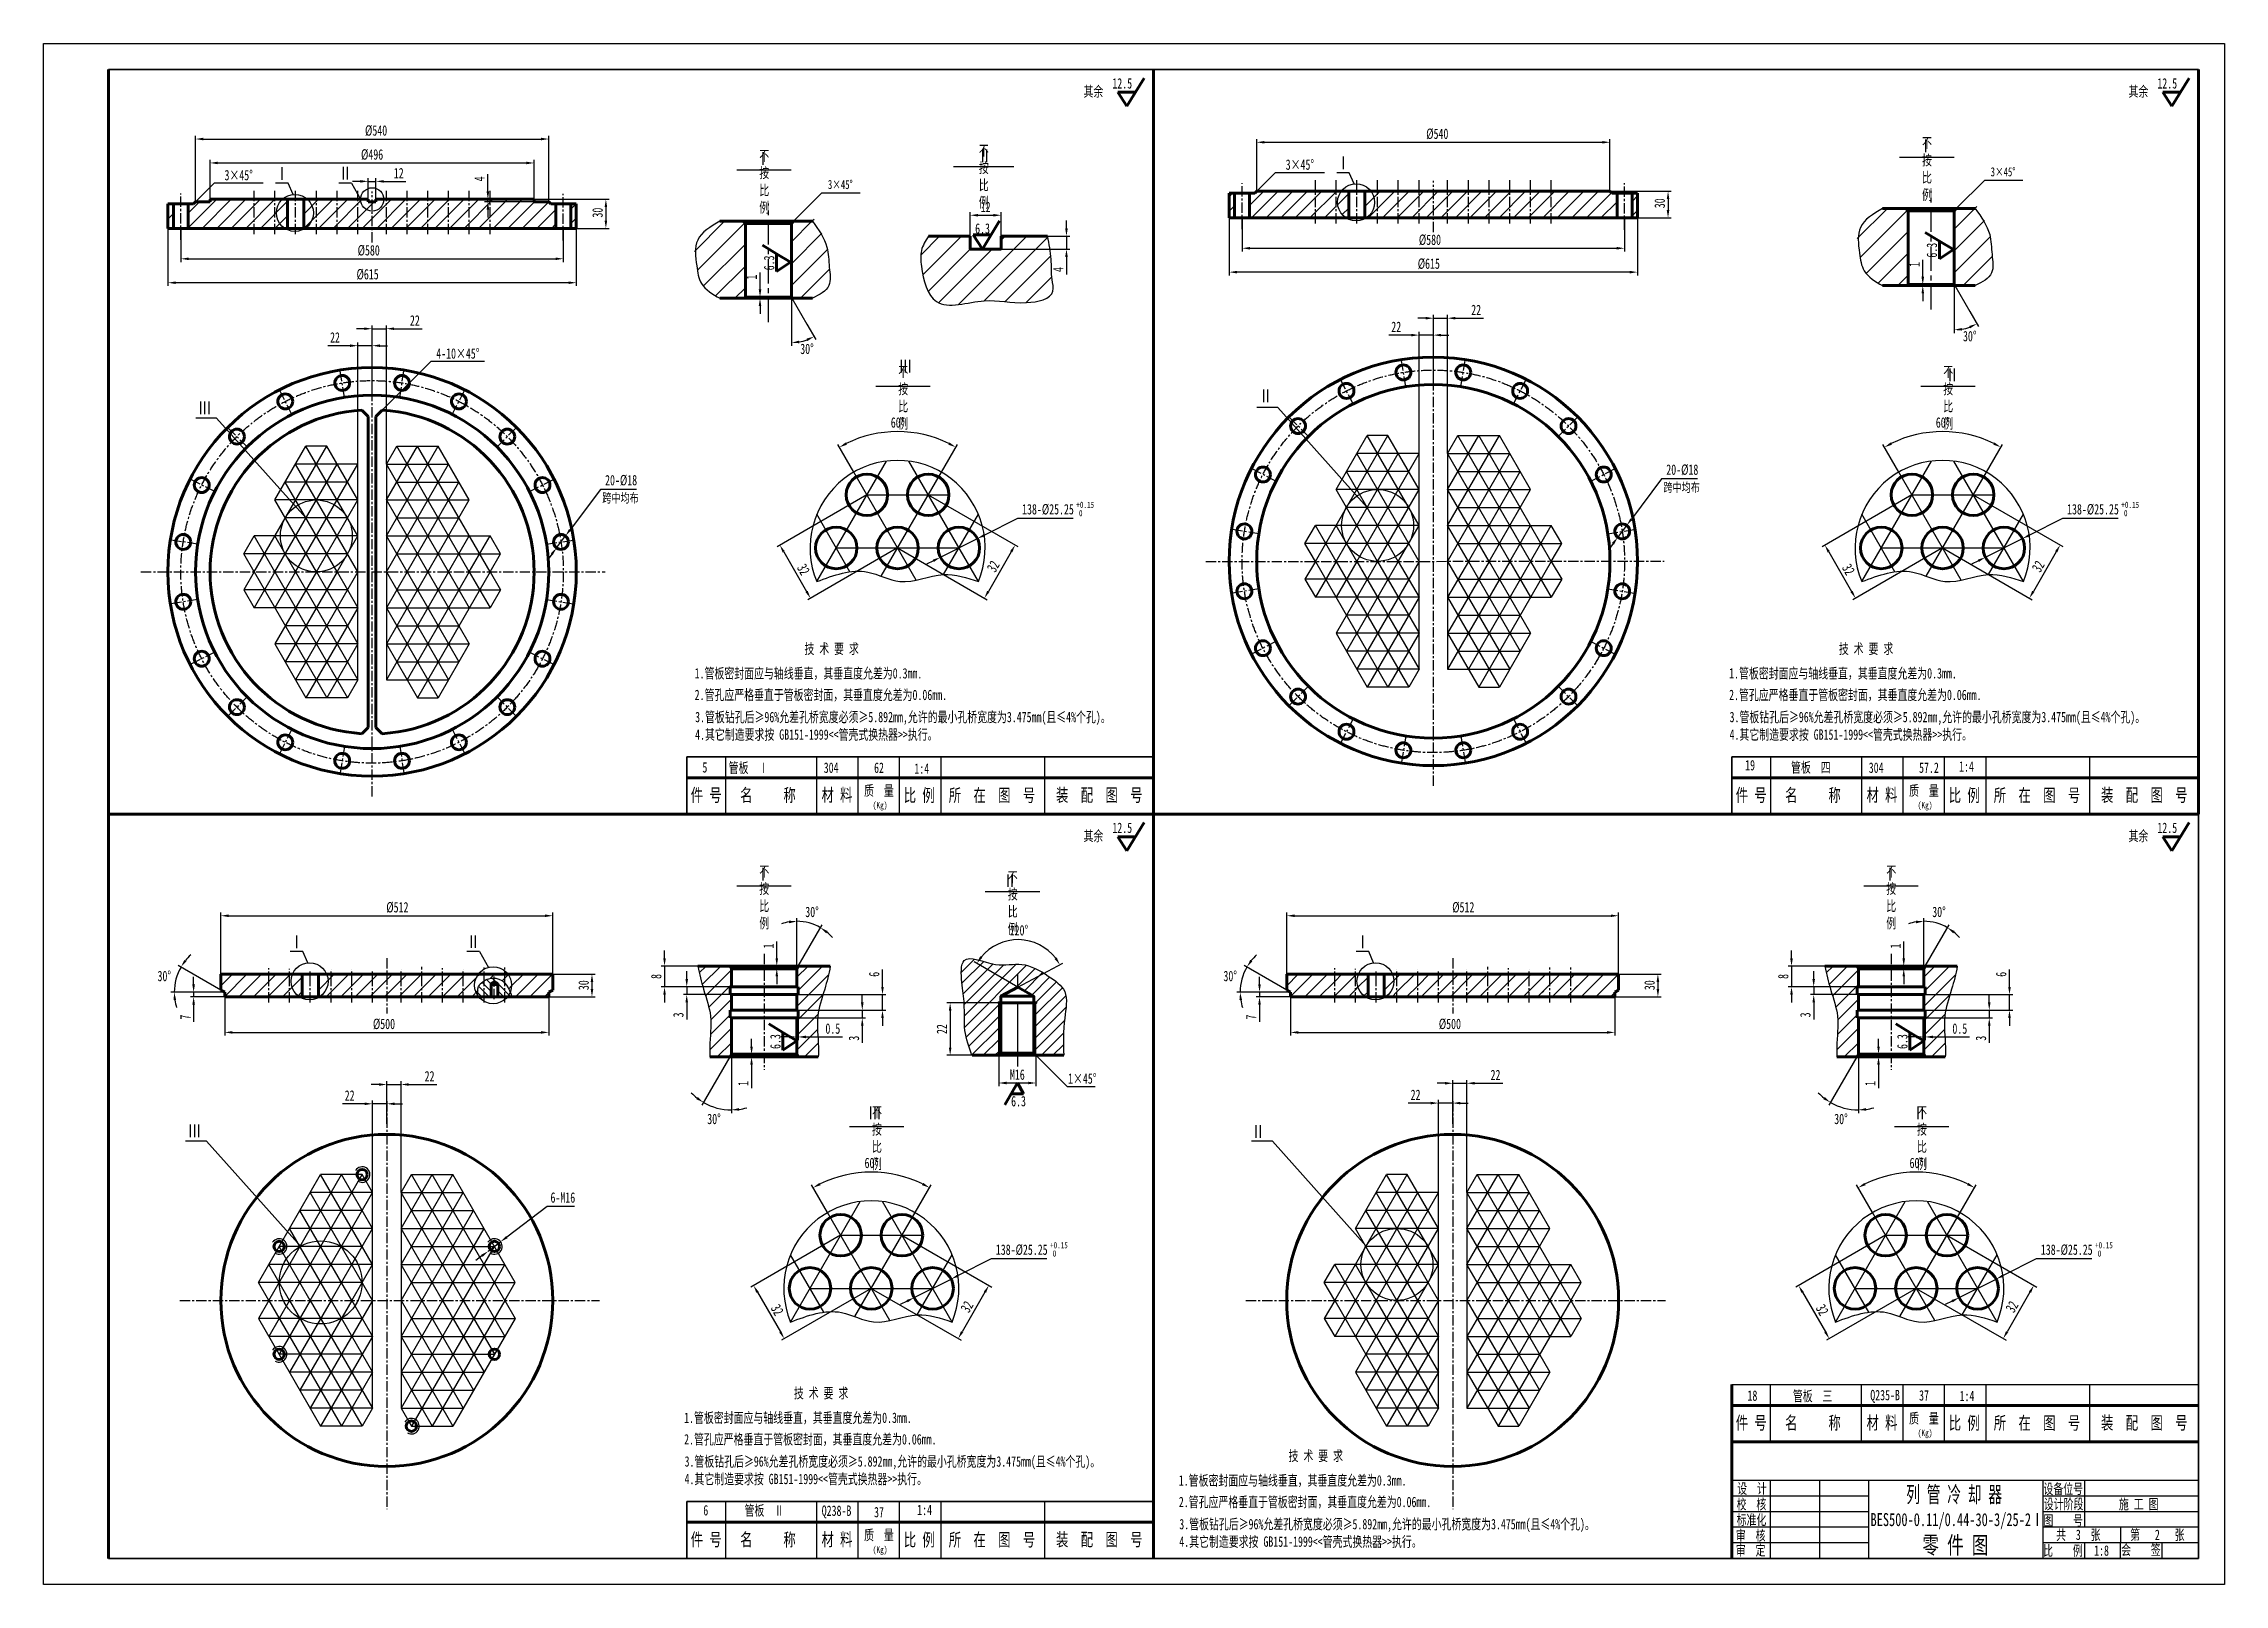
# Model space of a CAD drawing. Header units: millimetres. Extents: x 14092 to 63012, y 39469 to 71324.
# Drawn here: x 21018 to 27746, y 39661 to 44413 of the extents above; entities that cross this region are included whole.
import ezdxf
from ezdxf.enums import TextEntityAlignment as Align

# ---------------------------------------------------------------- set-up
doc = ezdxf.new("R2010")
doc.units = ezdxf.units.MM
for name, pattern in [('ACAD_ISO04W100', [30, 24, -3, 0, -3]), ('CENTER', [50.8, 31.75, -6.35, 6.35, -6.35]), ('CENTERX2', [4, 2.5, -0.5, 0.5, -0.5]), ('PHANTOM2', [31.75, 15.875, -3.175, 3.175, -3.175, 3.175, -3.175])]:
    doc.linetypes.add(name, pattern=pattern)
doc.layers.get('0').update_dxf_attribs({"lineweight": 60})
doc.layers.get('DEFPOINTS').update_dxf_attribs({"color": 1, "linetype": 'PHANTOM2', "lineweight": 30})
doc.layers.add('CCX', color=1, linetype='Continuous', lineweight=30)
doc.layers.add('DD', color=1, linetype='CENTER', lineweight=30)
doc.styles.add('HZ', font='SIMFANG.TTF', dxfattribs={"width": 0.7})
doc.styles.add('HZ123', font='SIMFANG.TTF', dxfattribs={"width": 0.7, "height": 2.5})
doc.styles.add('HZTXT', font='SIMFANG.TTF', dxfattribs={"width": 0.7, "height": 2.5})
doc.styles.add('WZ5', font='SIMFANG.TTF', dxfattribs={"width": 0.7})
doc.dimstyles.new('ISO-25', dxfattribs={"dimscale": 8, "dimtxt": 4, "dimasz": 3, "dimexe": 1.25, "dimexo": 0, "dimgap": 1.2, "dimtad": 1, "dimdec": 0, "dimtxsty": 'HZ', "dimcen": 2.5, "dimadec": 0, "dimazin": 0, "dimtm": 1e-09, "dimtfac": 8, "dimtdec": 0, "dimtmove": 0, "dimatfit": 3, "dimfxl": 1, "dimarcsym": 0})
doc.dimstyles.new('ISO-25$0', dxfattribs={"dimscale": 8, "dimtxt": 4, "dimasz": 3, "dimexe": 1.25, "dimexo": 0, "dimgap": 1.2, "dimtad": 1, "dimdec": 0, "dimtxsty": 'HZ', "dimcen": 0, "dimclrd": 256, "dimclrt": 256, "dimadec": 0, "dimazin": 0, "dimtm": 1e-09, "dimtfac": 8, "dimtdec": 0, "dimtmove": 0, "dimatfit": 2, "dimfxl": 1, "dimlwd": -1, "dimarcsym": 0})
doc.dimstyles.new('ISO-25$2', dxfattribs={"dimscale": 8, "dimtxt": 4, "dimasz": 3, "dimexe": 1.25, "dimexo": 0, "dimgap": 1.5, "dimtad": 2, "dimtih": 1, "dimtoh": 1, "dimdec": 0, "dimdsep": 46, "dimtxsty": 'HZ', "dimcen": 3, "dimadec": 0, "dimazin": 0, "dimtm": 1e-09, "dimtfac": 8, "dimtdec": 0, "dimtmove": 0, "dimatfit": 3, "dimfxl": 1, "dimarcsym": 0})
doc.dimstyles.new('ISO-25$3', dxfattribs={"dimscale": 8, "dimtxt": 4, "dimasz": 3, "dimexe": 1.25, "dimexo": 0, "dimgap": 1.5, "dimtad": 2, "dimtih": 1, "dimtoh": 1, "dimdec": 0, "dimdsep": 46, "dimtxsty": 'HZ', "dimcen": -2.5, "dimadec": 0, "dimazin": 0, "dimtm": 1e-09, "dimtfac": 8, "dimtdec": 0, "dimtmove": 0, "dimatfit": 3, "dimldrblk": 'NONE', "dimfxl": 1, "dimarcsym": 0})
pattern_1 = [(45, (-10162.962, 2729.612), (-22.45064, 22.45064), [])]

msp = doc.modelspace()

# ---------------------------------------------------------------- texts
at = {"style": 'HZ', "width": 0.7}
for s, p in [('其余', (24226.7, 41953.2)), ('12.5', (24315.7, 41978.2)), ('其余', (27450.7, 41953.2)), ('12.5', (27539.7, 41978.2))]:
    msp.add_text(s, height=32, dxfattribs=at).set_placement(p)
at = {"layer": 'CCX'}
for s, height, style, width, p in [('其余', 32, 'HZ', 0.7, (24226.7, 44249.2)), ('12.5', 32, 'HZ', 0.7, (24315.7, 44274.2)), ('其余', 32, 'HZ', 0.7, (27450.7, 44249.2)), ('12.5', 32, 'HZ', 0.7, (27539.7, 44274.2)), (' 3×45%%D', 32, 'HZ', 0.7, (21561.2, 43991.1)), (' 3×45%%D', 32, 'HZ', 0.7, (24835.2, 44023.6)), ('6.3', 32, 'HZ', 0.7, (23892.3, 43826.5)), ('4-10×45%%d', 32, 'HZ', 0.7, (22229.7, 43441.1)), ('跨中均布', 28.57, 'HZ', 0.7, (26016.1, 43029.9)), ('跨中均布', 28.57, 'HZ', 0.7, (22742.1, 42997.4)), ('+0.15', 19.2, 'HZ', 0.7, (24204.4, 42980.8)), ('+0.15', 19.2, 'HZ', 0.7, (27428.4, 42980.8)), ('0', 19.2, 'HZ', 0.7, (24212.7, 42955.1)), ('0', 19.2, 'HZ', 0.7, (27436.7, 42955.1)), ('技 术 要 求', 32, 'HZ', 0.7, (23365.6, 42530.5)), ('技 术 要 求', 32, 'HZ', 0.7, (26557, 42530.5)), ('1.管板密封面应与轴线垂直，其垂直度允差为0.3mm.', 32, 'HZ', 0.7, (23027, 42454.7)), ('1.管板密封面应与轴线垂直，其垂直度允差为0.3mm.', 32, 'HZ', 0.7, (26218.4, 42454.7)), ('2.管孔应严格垂直于管板密封面，其垂直度允差为0.06mm.', 32, 'HZ', 0.7, (23027, 42388.2)), ('2.管孔应严格垂直于管板密封面，其垂直度允差为0.06mm.', 32, 'HZ', 0.7, (26218.4, 42388.2)), ('3.管板钻孔后≥96%%%允差孔桥宽度必须≥5.892mm,允许的最小孔桥宽度为3.475mm(且≤4%%%个孔)。', 32, 'HZ', 0.7, (23028.4, 42319.9)), ('3.管板钻孔后≥96%%%允差孔桥宽度必须≥5.892mm,允许的最小孔桥宽度为3.475mm(且≤4%%%个孔)。', 32, 'HZ', 0.7, (26219.8, 42319.9)), ('4.其它制造要求按 GB151-1999<<管壳式换热器>>执行。', 32, 'HZ', 0.7, (23028.4, 42265.8)), ('4.其它制造要求按 GB151-1999<<管壳式换热器>>执行。', 32, 'HZ', 0.7, (26219.8, 42265.8)), ('5', 32, 'HZ', 0.7, (23050.8, 42164.7)), ('管板  Ⅰ', 32, 'HZ', 0.7, (23132, 42163.3)), ('304', 32, 'HZ', 0.7, (23425.2, 42163.6)), ('62', 32, 'HZ', 0.7, (23580.5, 42163.6)), ('1:4', 32, 'HZ', 0.7, (23704.8, 42160.9)), ('19', 32, 'HZ', 0.7, (26267.9, 42171.3)), ('管板  四', 32, 'HZ', 0.7, (26409.4, 42164.3)), ('304', 32, 'HZ', 0.7, (26649.2, 42163.6)), ('57.2', 32, 'HZ', 0.7, (26804.5, 42163.6)), ('1:4', 32, 'HZ', 0.7, (26927.9, 42167.3)), ('件 号', 40, 'WZ5', 0.7, (23014.9, 42075.1)), ('  名     称', 40, 'WZ5', 0.7, (23129.2, 42074.8)), ('材 料', 40, 'WZ5', 0.7, (23418.3, 42075.5)), ('质  量', 32, 'WZ5', 0.7, (23549.7, 42092.9)), ('比 例', 40, 'WZ5', 0.7, (23672.1, 42074.4)), ('所  在  图  号', 40, 'WZ5', 0.7, (23810.7, 42074.6)), ('装  配  图  号', 40, 'WZ5', 0.7, (24141.8, 42075.1)), ('件 号', 40, 'WZ5', 0.7, (26238.9, 42075.1)), ('  名     称', 40, 'WZ5', 0.7, (26353.2, 42074.8)), ('材 料', 40, 'WZ5', 0.7, (26642.3, 42075.5)), ('质  量', 32, 'WZ5', 0.7, (26773.7, 42092.9)), ('比 例', 40, 'WZ5', 0.7, (26896.1, 42074.4)), ('所  在  图  号', 40, 'WZ5', 0.7, (27034.7, 42074.6)), ('装  配  图  号', 40, 'WZ5', 0.7, (27365.8, 42075.1)), ('(Kg)', 20.02, 'HZ', 0.7, (23576.2, 42053.9)), ('(Kg)', 20.02, 'HZ', 0.7, (26800.2, 42053.9)), ('其余', 32, 'HZ', 0.7, (24226.7, 41953.2)), ('12.5', 32, 'HZ', 0.7, (24315.7, 41978.2)), ('其余', 32, 'HZ', 0.7, (27450.7, 41953.2)), ('12.5', 32, 'HZ', 0.7, (27539.7, 41978.2)), ('1×45°', 32.04, 'HZ', 0.7, (24178.9, 41204.8)), ('6.3', 32, 'HZ', 0.7, (24003.3, 41135)), ('+0.15', 19.2, 'HZ', 0.7, (24123.4, 40697.2)), ('+0.15', 19.2, 'HZ', 0.7, (27347.4, 40697.2)), ('0', 19.2, 'HZ', 0.7, (24131.7, 40671.5)), ('0', 19.2, 'HZ', 0.7, (27355.7, 40671.5)), ('技 术 要 求', 32, 'HZ', 0.7, (23333, 40234.5)), ('18', 32, 'HZ', 0.7, (26275.1, 40227)), ('管板  三', 32, 'HZ', 0.7, (26415, 40225.6)), ('Q235-B', 32, 'HZ123', 0.7, (26653.9, 40228.5)), ('37', 32, 'HZ', 0.7, (26804.5, 40227.6)), ('1:4', 32, 'HZ', 0.7, (26929.5, 40225.8)), ('1.管板密封面应与轴线垂直，其垂直度允差为0.3mm.', 32, 'HZ', 0.7, (22994.4, 40158.7)), ('件 号', 40, 'WZ5', 0.7, (26238.9, 40139.1)), ('  名     称', 40, 'WZ5', 0.7, (26353.2, 40138.8)), ('材 料', 40, 'WZ5', 0.7, (26642.3, 40139.5)), ('质  量', 32, 'WZ5', 0.7, (26773.7, 40156.9)), ('比 例', 40, 'WZ5', 0.7, (26896.1, 40138.4)), ('所  在  图  号', 40, 'WZ5', 0.7, (27034.7, 40138.6)), ('装  配  图  号', 40, 'WZ5', 0.7, (27365.8, 40139.1)), ('2.管孔应严格垂直于管板密封面，其垂直度允差为0.06mm.', 32, 'HZ', 0.7, (22994.4, 40092.2)), ('(Kg)', 20.02, 'HZ', 0.7, (26800.2, 40117.9)), ('3.管板钻孔后≥96%%%允差孔桥宽度必须≥5.892mm,允许的最小孔桥宽度为3.475mm(且≤4%%%个孔)。', 32, 'HZ', 0.7, (22995.8, 40023.9)), ('技 术 要 求', 32, 'HZ', 0.7, (24859.3, 40041.3)), ('4.其它制造要求按 GB151-1999<<管壳式换热器>>执行。', 32, 'HZ', 0.7, (22995.8, 39969.8)), ('1.管板密封面应与轴线垂直，其垂直度允差为0.3mm.', 32, 'HZ', 0.7, (24520.7, 39965.4)), ('设  计', 32, 'HZTXT', 0.7, (26243.2, 39940.4)), ('列 管 冷 却 器', 50, 'HZ123', 0.62, (26764.8, 39913.3)), ('设备位号', 32, 'HZTXT', 0.7, (27188.1, 39939.4)), ('6', 32, 'HZ', 0.7, (23053.7, 39873.4)), ('管板  Ⅱ', 32, 'HZ', 0.7, (23181, 39872.8)), ('Q238-B', 32, 'HZ', 0.7, (23419, 39872)), ('37', 32, 'HZ', 0.7, (23580.5, 39867.6)), ('1:4', 32, 'HZ', 0.7, (23713.5, 39874.5)), ('2.管孔应严格垂直于管板密封面，其垂直度允差为0.06mm.', 32, 'HZ', 0.7, (24520.7, 39899)), ('校  核', 32, 'HZTXT', 0.7, (26241.6, 39891.9)), ('设计阶段', 32, 'HZ', 0.7, (27189.2, 39892.6)), ('施 工 图', 32, 'HZ', 0.7, (27421.1, 39892.2, 20)), ('质  量', 32, 'WZ5', 0.7, (23549.7, 39796.9)), ('3.管板钻孔后≥96%%%允差孔桥宽度必须≥5.892mm,允许的最小孔桥宽度为3.475mm(且≤4%%%个孔)。', 32, 'HZ', 0.7, (24522.1, 39830.6)), ('审  核', 32, 'HZTXT', 0.7, (26239.2, 39795.7)), ('标准化', 32, 'HZTXT', 0.7, (26241.6, 39843.9)), ('图    号', 32, 'HZ', 0.7, (27188.1, 39841.7)), ('共  3  张', 32, 'HZTXT', 0.7, (27227.1, 39797.7)), ('第   2   张', 32, 'HZTXT', 0.7, (27455.7, 39797.7)), ('件 号', 40, 'WZ5', 0.7, (23014.9, 39779.1)), ('  名     称', 40, 'WZ5', 0.7, (23129.2, 39778.8)), ('材 料', 40, 'WZ5', 0.7, (23418.3, 39779.5)), ('(Kg)', 20.02, 'HZ', 0.7, (23576.2, 39757.9)), ('比 例', 40, 'WZ5', 0.7, (23672.1, 39778.4)), ('所  在  图  号', 40, 'WZ5', 0.7, (23810.7, 39778.6)), ('装  配  图  号', 40, 'WZ5', 0.7, (24141.8, 39779.1)), ('4.其它制造要求按 GB151-1999<<管壳式换热器>>执行。', 32, 'HZ', 0.7, (24522.1, 39776.6)), ('审  定', 32, 'HZTXT', 0.7, (26239.1, 39750)), ('      零 件 图', 53.333, 'HZ123', 0.7, (26662.5, 39755.4)), ('比    例', 32, 'HZ', 0.7, (27187.2, 39748.8)), ('会    签', 32, 'HZ', 0.7, (27427.8, 39751.2))]:
    msp.add_text(s, height=height, dxfattribs=dict(at, style=style, width=width)).set_placement(p)
at = {"layer": 'CCX', "linetype": 'ByBlock', "style": 'HZ123', "width": 0.8}
for s, p in [('Ⅰ', (23215.6, 44038.6)), ('Ⅱ', (23900, 44046.9)), ('Ⅰ', (26802.8, 44077.7)), ('Ⅰ', (21732.3, 43992.3)), ('Ⅱ', (21927.6, 43992.9)), ('Ⅰ', (25006.3, 44024.8)), ('Ⅲ', (23655.2, 43398.1)), ('Ⅱ', (26884.8, 43371.6)), ('Ⅱ', (24766.7, 43306.8)), ('Ⅲ', (21493.9, 43269.4)), ('Ⅰ', (23215.6, 41831)), ('Ⅱ', (23977.8, 41811.1)), ('Ⅰ', (26692.5, 41831)), ('Ⅰ', (21777.5, 41622.5)), ('Ⅱ', (22322.3, 41623)), ('Ⅰ', (25066.1, 41622.5)), ('Ⅲ', (23561.2, 41095.1)), ('Ⅱ', (26786.2, 41094.7)), ('Ⅲ', (21462.5, 41039.3)), ('Ⅱ', (24743.4, 41037.8))]:
    msp.add_text(s, height=40, dxfattribs=at).set_placement(p)
at = {"layer": 'CCX', "style": 'HZ', "width": 0.7}
for p in [(23272.6, 43713.5), (26859.8, 43752.7), (23291.9, 41312), (26768.8, 41312)]:
    msp.add_text('6.3', height=32, rotation=90, dxfattribs=at).set_placement(p)
at = {"layer": 'CCX', "style": 'HZTXT', "width": 0.7}
msp.add_text('1:8', height=32, dxfattribs=at).set_placement((27367.4, 39749.1), align=Align.CENTER)
at = {"layer": 'CCX', "linetype": 'ByBlock', "char_height": 32, "width": 0.75, "attachment_point": 5, "style": 'HZ123'}
for insert in [(23241.7, 44012.4), (23919, 44028), (26829, 44051.6), (23670.4, 43346), (26894.4, 43346), (23241.7, 41804.9), (24008.3, 41787.6), (26718.6, 41804.9), (23589.4, 41062.5), (26813.4, 41062.5)]:
    msp.add_mtext('\\fﾷￂￋￎ_GB2312|b0|i0|c134|p49;\\P不按比例', dxfattribs=dict(at, insert=insert))
at = {"layer": 'CCX', "char_height": 28, "attachment_point": 4, "style": 'HZ'}
for insert in [(27025.4, 44017.2), (23438.1, 43978)]:
    msp.add_mtext('3×45%%D', dxfattribs=dict(at, insert=insert))
at = {"layer": 'CCX', "insert": (26654.7, 39880.5), "char_height": 40, "width": 933.851, "attachment_point": 1, "style": 'HZ'}
msp.add_mtext('BES500-0.11/0.44-30-3/25-2Ⅰ', dxfattribs=at)

# ---------------------------------------------------------------- blocks, each defined once
blk = doc.blocks.new('*D64')
at = {"layer": 'CCX', "color": 0, "lineweight": -2}
for p, q in [((23228.6, 43654.5), (23228.6, 43706.5)), ((23181.5, 43627.2), (23238.6, 43627.2)), ((23183.4, 43630.5), (23238.6, 43630.5)), ((23228.6, 43627.2), (23228.6, 43630.5)), ((23228.6, 43603.2), (23228.6, 43579.2))]:
    blk.add_line(p, q, dxfattribs=at)
at = {"layer": 'CCX', "color": 0}
for points in [[(23224.6, 43654.5), (23232.6, 43654.5), (23228.6, 43630.5)], [(23224.6, 43603.2), (23232.6, 43603.2), (23228.6, 43627.2)]]:
    blk.add_solid(points, dxfattribs=at)
at = {"layer": 'DEFPOINTS', "color": 0}
for p in [(23181.5, 43627.2), (23183.4, 43630.5), (23228.6, 43630.5)]:
    blk.add_point(p, dxfattribs=at)
at = {"layer": 'CCX', "color": 0, "insert": (23203, 43692.5), "char_height": 32, "attachment_point": 5, "rotation": 90, "style": 'HZ'}
blk.add_mtext('1', dxfattribs=at)
blk = doc.blocks.new('*D65')
at = {"layer": 'CCX', "color": 0, "lineweight": -2}
for p, q in [((23325.3, 43630.5), (23325.3, 43480.5)), ((23373.4, 43547.2), (23400.3, 43500.6))]:
    blk.add_line(p, q, dxfattribs=at)
blk.add_arc((23325.3, 43630.5), 140, 279.83109, 290.16891, dxfattribs=at)
at = {"layer": 'CCX', "color": 0}
for points in [[(23349.5, 43488.6), (23348.9, 43496.5), (23325.3, 43490.5)], [(23371.9, 43502.7), (23375.3, 43495.5), (23395.3, 43509.3)]]:
    blk.add_solid(points, dxfattribs=at)
at = {"layer": 'DEFPOINTS', "color": 0}
for p in [(23325.3, 43858.2), (23325.3, 43630.5), (23327.2, 43627.2), (23373.4, 43547.2), (23349.6, 43492.6)]:
    blk.add_point(p, dxfattribs=at)
at = {"layer": 'CCX', "color": 0, "insert": (23373.6, 43471.1), "char_height": 32, "attachment_point": 5, "style": 'HZ'}
blk.add_mtext('30°', dxfattribs=at)
blk = doc.blocks.new('*D61')
at = {"layer": 'CCX', "color": 0, "lineweight": -2}
for p, q in [((23876.8, 43818.7), (23876.8, 43893.4)), ((23972.8, 43818.7), (23972.8, 43893.4))]:
    blk.add_line(p, q, dxfattribs=at)
at = {"layer": 'CCX'}
blk.add_line((23900.8, 43883.4), (23948.8, 43883.4), dxfattribs=at)
for points in [[(23900.8, 43887.4), (23900.8, 43879.4), (23876.8, 43883.4)], [(23948.8, 43887.4), (23948.8, 43879.4), (23972.8, 43883.4)]]:
    blk.add_solid(points, dxfattribs=at)
at = {"layer": 'DEFPOINTS', "color": 0}
for p in [(23972.8, 43883.4), (23876.8, 43818.7), (23972.8, 43818.7)]:
    blk.add_point(p, dxfattribs=at)
at = {"layer": 'CCX', "insert": (23924.8, 43909), "char_height": 32, "attachment_point": 5, "style": 'HZ'}
blk.add_mtext('12', dxfattribs=at)
blk = doc.blocks.new('*D62')
at = {"layer": 'CCX'}
for p, q in [((24174.1, 43842.7), (24174.1, 43866.7)), ((24174.1, 43818.7), (24174.1, 43778.7)), ((24174.1, 43754.7), (24174.1, 43701.1))]:
    blk.add_line(p, q, dxfattribs=at)
at = {"layer": 'CCX', "color": 0, "lineweight": -2}
for p, q in [((24115.7, 43818.7), (24184.1, 43818.7)), ((23972.8, 43778.7), (24184.1, 43778.7))]:
    blk.add_line(p, q, dxfattribs=at)
at = {"layer": 'CCX'}
for points in [[(24170.1, 43842.7), (24178.1, 43842.7), (24174.1, 43818.7)], [(24170.1, 43754.7), (24178.1, 43754.7), (24174.1, 43778.7)]]:
    blk.add_solid(points, dxfattribs=at)
at = {"layer": 'DEFPOINTS', "color": 0}
for p in [(24115.7, 43818.7), (23972.8, 43778.7), (24174.1, 43778.7)]:
    blk.add_point(p, dxfattribs=at)
at = {"layer": 'CCX', "insert": (24148.5, 43715.9), "char_height": 32, "attachment_point": 5, "rotation": 90, "style": 'HZ'}
blk.add_mtext('4', dxfattribs=at)
blk = doc.blocks.new('*D70')
at = {"layer": 'CCX'}
for p, q in [((21995.8, 43987.9), (21971.8, 43987.9)), ((22019.8, 43987.9), (22043.8, 43987.9)), ((22067.8, 43987.9), (22136.1, 43987.9))]:
    blk.add_line(p, q, dxfattribs=at)
at = {"layer": 'CCX', "color": 0, "lineweight": -2}
for p, q in [((22019.8, 43932.7), (22019.8, 43997.9)), ((22043.8, 43932.7), (22043.8, 43997.9))]:
    blk.add_line(p, q, dxfattribs=at)
at = {"layer": 'CCX'}
for points in [[(21995.8, 43991.9), (21995.8, 43983.9), (22019.8, 43987.9)], [(22067.8, 43991.9), (22067.8, 43983.9), (22043.8, 43987.9)]]:
    blk.add_solid(points, dxfattribs=at)
at = {"layer": 'DEFPOINTS', "color": 0}
for p in [(22043.8, 43987.9), (22019.8, 43932.7), (22043.8, 43932.7)]:
    blk.add_point(p, dxfattribs=at)
at = {"layer": 'CCX', "insert": (22114, 44013.5), "char_height": 32, "attachment_point": 5, "style": 'HZ'}
blk.add_mtext('12', dxfattribs=at)
blk = doc.blocks.new('*D71')
at = {"layer": 'CCX', "color": 0, "lineweight": -2}
for p, q in [((21531.8, 43932.7), (21531.8, 44054.7)), ((22531.8, 43932.7), (22531.8, 44054.7))]:
    blk.add_line(p, q, dxfattribs=at)
at = {"layer": 'CCX'}
blk.add_line((21555.8, 44044.7), (22507.8, 44044.7), dxfattribs=at)
for points in [[(21555.8, 44048.7), (21555.8, 44040.7), (21531.8, 44044.7)], [(22507.8, 44048.7), (22507.8, 44040.7), (22531.8, 44044.7)]]:
    blk.add_solid(points, dxfattribs=at)
at = {"layer": 'DEFPOINTS', "color": 0}
for p in [(22531.8, 44044.7), (21531.8, 43932.7), (22531.8, 43932.7)]:
    blk.add_point(p, dxfattribs=at)
at = {"layer": 'CCX', "insert": (22031.8, 44070.3), "char_height": 32, "attachment_point": 5, "style": 'HZ'}
blk.add_mtext('{\\Ftxt|c134;%%C}496', dxfattribs=at)
blk = doc.blocks.new('*D72')
at = {"layer": 'CCX', "color": 0, "lineweight": -2}
for p, q in [((21486.8, 43924.7), (21486.8, 44128.5)), ((22576.8, 43924.7), (22576.8, 44128.5))]:
    blk.add_line(p, q, dxfattribs=at)
at = {"layer": 'CCX'}
blk.add_line((21510.8, 44118.5), (22552.8, 44118.5), dxfattribs=at)
for points in [[(21510.8, 44122.5), (21510.8, 44114.5), (21486.8, 44118.5)], [(22552.8, 44122.5), (22552.8, 44114.5), (22576.8, 44118.5)]]:
    blk.add_solid(points, dxfattribs=at)
at = {"layer": 'DEFPOINTS', "color": 0}
for p in [(22576.8, 44118.5), (21486.8, 43924.7), (22576.8, 43924.7)]:
    blk.add_point(p, dxfattribs=at)
at = {"layer": 'CCX', "insert": (22044.1, 44144.1), "char_height": 32, "attachment_point": 5, "style": 'HZ'}
blk.add_mtext('{\\Ftxt|c134;%%C}540', dxfattribs=at)
blk = doc.blocks.new('*D73')
at = {"layer": 'CCX', "color": 0, "lineweight": -2}
for p, q in [((21441.8, 43842.7), (21441.8, 43739.1)), ((22621.8, 43842.7), (22621.8, 43739.1))]:
    blk.add_line(p, q, dxfattribs=at)
at = {"layer": 'CCX'}
blk.add_line((21465.8, 43749.1), (22597.8, 43749.1), dxfattribs=at)
for points in [[(21465.8, 43753.1), (21465.8, 43745.1), (21441.8, 43749.1)], [(22597.8, 43753.1), (22597.8, 43745.1), (22621.8, 43749.1)]]:
    blk.add_solid(points, dxfattribs=at)
at = {"layer": 'DEFPOINTS', "color": 0}
for p in [(21441.8, 43842.7), (22621.8, 43842.7), (22621.8, 43749.1)]:
    blk.add_point(p, dxfattribs=at)
at = {"layer": 'CCX', "insert": (22021.4, 43774.7), "char_height": 32, "attachment_point": 5, "style": 'HZ'}
blk.add_mtext('{\\Ftxt|c134;%%C}580', dxfattribs=at)
blk = doc.blocks.new('*D74')
at = {"layer": 'CCX', "color": 0, "lineweight": -2}
for p, q in [((21401.8, 43842.7), (21401.8, 43665.3)), ((22661.8, 43842.7), (22661.8, 43665.3))]:
    blk.add_line(p, q, dxfattribs=at)
at = {"layer": 'CCX'}
blk.add_line((22637.8, 43675.3), (21425.8, 43675.3), dxfattribs=at)
for points in [[(21425.8, 43679.3), (21425.8, 43671.3), (21401.8, 43675.3)], [(22637.8, 43679.3), (22637.8, 43671.3), (22661.8, 43675.3)]]:
    blk.add_solid(points, dxfattribs=at)
at = {"layer": 'DEFPOINTS', "color": 0}
for p in [(21401.8, 43842.7), (22661.8, 43842.7), (21401.8, 43675.3)]:
    blk.add_point(p, dxfattribs=at)
at = {"layer": 'CCX', "insert": (22018, 43700.9), "char_height": 32, "attachment_point": 5, "style": 'HZ'}
blk.add_mtext('{\\Ftxt|c134;%%C}615', dxfattribs=at)
blk = doc.blocks.new('*D75')
at = {"layer": 'CCX'}
for p, q in [((22389.1, 43956.7), (22389.1, 44010.3)), ((22389.1, 43924.7), (22389.1, 43932.7)), ((22389.1, 43900.7), (22389.1, 43876.7))]:
    blk.add_line(p, q, dxfattribs=at)
at = {"layer": 'CCX', "color": 0, "lineweight": -2}
for p, q in [((22531.8, 43932.7), (22379.1, 43932.7)), ((22531.8, 43924.7), (22379.1, 43924.7))]:
    blk.add_line(p, q, dxfattribs=at)
at = {"layer": 'CCX'}
for points in [[(22385.1, 43956.7), (22393.1, 43956.7), (22389.1, 43932.7)], [(22385.1, 43900.7), (22393.1, 43900.7), (22389.1, 43924.7)]]:
    blk.add_solid(points, dxfattribs=at)
at = {"layer": 'DEFPOINTS', "color": 0}
for p in [(22389.1, 43924.7), (22531.8, 43932.7), (22531.8, 43924.7)]:
    blk.add_point(p, dxfattribs=at)
at = {"layer": 'CCX', "insert": (22363.5, 43995.5), "char_height": 32, "attachment_point": 5, "rotation": 90, "style": 'HZ'}
blk.add_mtext('4', dxfattribs=at)
blk = doc.blocks.new('*D76')
at = {"layer": 'CCX', "color": 0, "lineweight": -2}
for p, q in [((22531.8, 43932.7), (22763.1, 43932.7)), ((22661.8, 43842.7), (22763.1, 43842.7))]:
    blk.add_line(p, q, dxfattribs=at)
at = {"layer": 'CCX'}
blk.add_line((22753.1, 43908.7), (22753.1, 43866.7), dxfattribs=at)
for points in [[(22749.1, 43908.7), (22757.1, 43908.7), (22753.1, 43932.7)], [(22749.1, 43866.7), (22757.1, 43866.7), (22753.1, 43842.7)]]:
    blk.add_solid(points, dxfattribs=at)
at = {"layer": 'DEFPOINTS', "color": 0}
for p in [(22531.8, 43932.7), (22661.8, 43842.7), (22753.1, 43842.7)]:
    blk.add_point(p, dxfattribs=at)
at = {"layer": 'CCX', "insert": (22727.5, 43891.5), "char_height": 32, "attachment_point": 5, "rotation": 90, "style": 'HZ'}
blk.add_mtext('30', dxfattribs=at)
blk = doc.blocks.new('*D77')
at = {"layer": 'CCX', "color": 0, "lineweight": -2}
for p, q in [((22736, 43037.7), (22642.8, 42913.4)), ((22847.2, 43037.7), (22736, 43037.7)), ((22600.8, 42857.4), (22628.4, 42894.2)), ((22586.4, 42838.2), (22572, 42819))]:
    blk.add_line(p, q, dxfattribs=at)
at = {"layer": 'CCX', "color": 0}
for points in [[(22583.2, 42840.6), (22589.6, 42835.8), (22600.8, 42857.4)], [(22639.6, 42915.8), (22646, 42911), (22628.4, 42894.2)]]:
    blk.add_solid(points, dxfattribs=at)
at = {"layer": 'DEFPOINTS', "color": 0}
for p in [(22600.8, 42857.4), (22628.4, 42894.2)]:
    blk.add_point(p, dxfattribs=at)
at = {"layer": 'CCX', "color": 0, "insert": (22800, 43065.7), "char_height": 32, "attachment_point": 5, "style": 'HZ'}
blk.add_mtext('20-{\\Ftxt|c134;%%C}18', dxfattribs=at)
blk = doc.blocks.new('_None')
blk = doc.blocks.new('*D79')
at = {"layer": 'CCX', "color": 0, "lineweight": -2}
for p, q in [((23747.6, 43021.1), (24024.3, 42861.4)), ((23653, 42857.3), (23929.7, 42697.5))]:
    blk.add_line(p, q, dxfattribs=at)
at = {"layer": 'CCX'}
blk.add_line((24003.6, 42845.6), (23933, 42723.3), dxfattribs=at)
for points in [[(24000.2, 42847.6), (24007.1, 42843.6), (24015.6, 42866.4)], [(23929.6, 42725.3), (23936.5, 42721.3), (23921, 42702.5)]]:
    blk.add_solid(points, dxfattribs=at)
at = {"layer": 'DEFPOINTS', "color": 0}
for p in [(23747.6, 43021.1), (23653, 42857.3), (23921, 42702.5)]:
    blk.add_point(p, dxfattribs=at)
at = {"layer": 'CCX', "insert": (23948.1, 42800.5), "char_height": 32, "attachment_point": 5, "rotation": 60, "style": 'HZ'}
blk.add_mtext('32', dxfattribs=at)
blk = doc.blocks.new('*D78')
at = {"layer": 'CCX', "color": 0, "lineweight": -2}
for p, q in [((23558.4, 43021.1), (23281.1, 42861)), ((23653, 42857.3), (23375.7, 42697.2))]:
    blk.add_line(p, q, dxfattribs=at)
at = {"layer": 'CCX'}
blk.add_line((23301.8, 42845.2), (23372.4, 42723), dxfattribs=at)
for points in [[(23305.2, 42847.2), (23298.3, 42843.2), (23289.8, 42866)], [(23375.8, 42725), (23368.9, 42721), (23384.4, 42702.2)]]:
    blk.add_solid(points, dxfattribs=at)
at = {"layer": 'DEFPOINTS', "color": 0}
for p in [(23558.4, 43021.1), (23653, 42857.3), (23384.4, 42702.2)]:
    blk.add_point(p, dxfattribs=at)
at = {"layer": 'CCX', "insert": (23362.7, 42790.9), "char_height": 32, "attachment_point": 5, "rotation": 300, "style": 'HZ'}
blk.add_mtext('32', dxfattribs=at)
blk = doc.blocks.new('*D80')
at = {"layer": 'CCX', "color": 0, "lineweight": -2}
for p, q in [((23518, 43091.1), (23468.6, 43176.6)), ((23788, 43091.1), (23837.4, 43176.6))]:
    blk.add_line(p, q, dxfattribs=at)
blk.add_arc((23653, 42857.3), 358.8, 63.83372, 116.16628, dxfattribs=at)
at = {"layer": 'CCX', "color": 0}
for points in [[(23496.7, 43175.7), (23492.9, 43182.8), (23473.6, 43168)], [(23813.1, 43182.8), (23809.3, 43175.7), (23832.4, 43168)]]:
    blk.add_solid(points, dxfattribs=at)
at = {"layer": 'DEFPOINTS', "color": 0}
for p in [(23715.3, 43210.6), (23518, 43091.1), (23788, 43091.1), (23602.6, 42770), (23710.2, 42758.2)]:
    blk.add_point(p, dxfattribs=at)
at = {"layer": 'CCX', "color": 0, "insert": (23653, 43244), "char_height": 32, "attachment_point": 5, "style": 'HZ'}
blk.add_mtext('60°', dxfattribs=at)
blk = doc.blocks.new('*D81')
at = {"layer": 'CCX', "color": 0, "lineweight": -2}
for p, q in [((24022.8, 42948), (23920.8, 42896.8)), ((24194.9, 42948), (24022.8, 42948)), ((23785, 42828.5), (23899.4, 42886)), ((23763.5, 42817.8), (23742.1, 42807))]:
    blk.add_line(p, q, dxfattribs=at)
at = {"layer": 'CCX', "color": 0}
for points in [[(23919, 42900.3), (23922.6, 42893.2), (23899.4, 42886)], [(23761.7, 42821.3), (23765.3, 42814.2), (23785, 42828.5)]]:
    blk.add_solid(points, dxfattribs=at)
at = {"layer": 'DEFPOINTS', "color": 0}
for p in [(23899.4, 42886), (23785, 42828.5)]:
    blk.add_point(p, dxfattribs=at)
at = {"layer": 'CCX', "color": 0, "insert": (24117, 42976), "char_height": 32, "attachment_point": 5, "style": 'HZ'}
blk.add_mtext('138-{\\Ftxt|c134;%%C}25.25', dxfattribs=at)
blk = doc.blocks.new('*D90')
at = {"layer": 'CCX', "color": 0, "lineweight": -2}
for p, q in [((26815.9, 43693.7), (26815.9, 43745.7)), ((26768.8, 43666.4), (26825.9, 43666.4)), ((26770.7, 43669.7), (26825.9, 43669.7)), ((26815.9, 43666.4), (26815.9, 43669.7)), ((26815.9, 43642.4), (26815.9, 43618.4))]:
    blk.add_line(p, q, dxfattribs=at)
at = {"layer": 'CCX', "color": 0}
for points in [[(26811.9, 43693.7), (26819.9, 43693.7), (26815.9, 43669.7)], [(26811.9, 43642.4), (26819.9, 43642.4), (26815.9, 43666.4)]]:
    blk.add_solid(points, dxfattribs=at)
at = {"layer": 'DEFPOINTS', "color": 0}
for p in [(26768.8, 43666.4), (26770.7, 43669.7), (26815.9, 43669.7)]:
    blk.add_point(p, dxfattribs=at)
at = {"layer": 'CCX', "color": 0, "insert": (26790.3, 43731.7), "char_height": 32, "attachment_point": 5, "rotation": 90, "style": 'HZ'}
blk.add_mtext('1', dxfattribs=at)
blk = doc.blocks.new('*D91')
at = {"layer": 'CCX', "color": 0, "lineweight": -2}
for p, q in [((26912.6, 43669.7), (26912.6, 43519.7)), ((26960.7, 43586.4), (26987.6, 43539.8))]:
    blk.add_line(p, q, dxfattribs=at)
blk.add_arc((26912.6, 43669.7), 140, 279.83109, 290.16891, dxfattribs=at)
at = {"layer": 'CCX', "color": 0}
for points in [[(26936.8, 43527.8), (26936.1, 43535.7), (26912.6, 43529.7)], [(26959.2, 43541.9), (26962.5, 43534.7), (26982.6, 43548.5)]]:
    blk.add_solid(points, dxfattribs=at)
at = {"layer": 'DEFPOINTS', "color": 0}
for p in [(26912.6, 43897.4), (26912.6, 43669.7), (26914.5, 43666.4), (26936.9, 43531.8), (26960.7, 43586.4)]:
    blk.add_point(p, dxfattribs=at)
at = {"layer": 'CCX', "color": 0, "insert": (26960.8, 43510.3), "char_height": 32, "attachment_point": 5, "style": 'HZ'}
blk.add_mtext('30°', dxfattribs=at)
blk = doc.blocks.new('*D86')
at = {"layer": 'CCX', "color": 0, "lineweight": -2}
for p, q in [((24760.9, 43957.2), (24760.9, 44118.5)), ((25850.9, 43957.2), (25850.9, 44118.5))]:
    blk.add_line(p, q, dxfattribs=at)
at = {"layer": 'CCX'}
blk.add_line((24784.9, 44108.5), (25826.9, 44108.5), dxfattribs=at)
for points in [[(24784.9, 44112.5), (24784.9, 44104.5), (24760.9, 44108.5)], [(25826.9, 44112.5), (25826.9, 44104.5), (25850.9, 44108.5)]]:
    blk.add_solid(points, dxfattribs=at)
at = {"layer": 'DEFPOINTS', "color": 0}
for p in [(25850.9, 44108.5), (24760.9, 43957.2), (25850.9, 43957.2)]:
    blk.add_point(p, dxfattribs=at)
at = {"layer": 'CCX', "insert": (25318.1, 44134.1), "char_height": 32, "attachment_point": 5, "style": 'HZ'}
blk.add_mtext('{\\Ftxt|c134;%%C}540', dxfattribs=at)
blk = doc.blocks.new('*D87')
at = {"layer": 'CCX', "color": 0, "lineweight": -2}
for p, q in [((24715.9, 43875.2), (24715.9, 43771.6)), ((25895.9, 43875.2), (25895.9, 43771.6))]:
    blk.add_line(p, q, dxfattribs=at)
at = {"layer": 'CCX'}
blk.add_line((24739.9, 43781.6), (25871.9, 43781.6), dxfattribs=at)
for points in [[(24739.9, 43785.6), (24739.9, 43777.6), (24715.9, 43781.6)], [(25871.9, 43785.6), (25871.9, 43777.6), (25895.9, 43781.6)]]:
    blk.add_solid(points, dxfattribs=at)
at = {"layer": 'DEFPOINTS', "color": 0}
for p in [(24715.9, 43875.2), (25895.9, 43875.2), (25895.9, 43781.6)]:
    blk.add_point(p, dxfattribs=at)
at = {"layer": 'CCX', "insert": (25295.4, 43807.2), "char_height": 32, "attachment_point": 5, "style": 'HZ'}
blk.add_mtext('{\\Ftxt|c134;%%C}580', dxfattribs=at)
blk = doc.blocks.new('*D88')
at = {"layer": 'CCX', "color": 0, "lineweight": -2}
for p, q in [((24675.9, 43875.2), (24675.9, 43697.9)), ((25935.9, 43875.2), (25935.9, 43697.9))]:
    blk.add_line(p, q, dxfattribs=at)
at = {"layer": 'CCX'}
blk.add_line((25911.9, 43707.9), (24699.9, 43707.9), dxfattribs=at)
for points in [[(24699.9, 43711.9), (24699.9, 43703.9), (24675.9, 43707.9)], [(25911.9, 43711.9), (25911.9, 43703.9), (25935.9, 43707.9)]]:
    blk.add_solid(points, dxfattribs=at)
at = {"layer": 'DEFPOINTS', "color": 0}
for p in [(24675.9, 43875.2), (25935.9, 43875.2), (24675.9, 43707.9)]:
    blk.add_point(p, dxfattribs=at)
at = {"layer": 'CCX', "insert": (25292, 43733.5), "char_height": 32, "attachment_point": 5, "style": 'HZ'}
blk.add_mtext('{\\Ftxt|c134;%%C}615', dxfattribs=at)
blk = doc.blocks.new('*D89')
at = {"layer": 'CCX', "color": 0, "lineweight": -2}
for p, q in [((26010, 43070.2), (25916.8, 42945.9)), ((26121.2, 43070.2), (26010, 43070.2)), ((25874.8, 42889.9), (25902.4, 42926.7)), ((25860.4, 42870.7), (25846, 42851.5))]:
    blk.add_line(p, q, dxfattribs=at)
at = {"layer": 'CCX', "color": 0}
for points in [[(25913.6, 42948.3), (25920, 42943.5), (25902.4, 42926.7)], [(25857.2, 42873.1), (25863.6, 42868.3), (25874.8, 42889.9)]]:
    blk.add_solid(points, dxfattribs=at)
at = {"layer": 'DEFPOINTS', "color": 0}
for p in [(25902.4, 42926.7), (25874.8, 42889.9)]:
    blk.add_point(p, dxfattribs=at)
at = {"layer": 'CCX', "color": 0, "insert": (26074, 43098.2), "char_height": 32, "attachment_point": 5, "style": 'HZ'}
blk.add_mtext('20-{\\Ftxt|c134;%%C}18', dxfattribs=at)
blk = doc.blocks.new('*D83')
at = {"layer": 'CCX', "color": 0, "lineweight": -2}
for p, q in [((26971.6, 43021.1), (27248.3, 42861.4)), ((26877, 42857.3), (27153.7, 42697.5))]:
    blk.add_line(p, q, dxfattribs=at)
at = {"layer": 'CCX'}
blk.add_line((27227.6, 42845.6), (27157, 42723.3), dxfattribs=at)
for points in [[(27224.2, 42847.6), (27231.1, 42843.6), (27239.6, 42866.4)], [(27153.6, 42725.3), (27160.5, 42721.3), (27145, 42702.5)]]:
    blk.add_solid(points, dxfattribs=at)
at = {"layer": 'DEFPOINTS', "color": 0}
for p in [(26971.6, 43021.1), (26877, 42857.3), (27145, 42702.5)]:
    blk.add_point(p, dxfattribs=at)
at = {"layer": 'CCX', "insert": (27172.1, 42800.5), "char_height": 32, "attachment_point": 5, "rotation": 60, "style": 'HZ'}
blk.add_mtext('32', dxfattribs=at)
blk = doc.blocks.new('*D82')
at = {"layer": 'CCX', "color": 0, "lineweight": -2}
for p, q in [((26782.4, 43021.1), (26505.1, 42861)), ((26877, 42857.3), (26599.7, 42697.2))]:
    blk.add_line(p, q, dxfattribs=at)
at = {"layer": 'CCX'}
blk.add_line((26525.8, 42845.2), (26596.4, 42723), dxfattribs=at)
for points in [[(26529.2, 42847.2), (26522.3, 42843.2), (26513.8, 42866)], [(26599.8, 42725), (26592.9, 42721), (26608.4, 42702.2)]]:
    blk.add_solid(points, dxfattribs=at)
at = {"layer": 'DEFPOINTS', "color": 0}
for p in [(26782.4, 43021.1), (26877, 42857.3), (26608.4, 42702.2)]:
    blk.add_point(p, dxfattribs=at)
at = {"layer": 'CCX', "insert": (26586.7, 42790.9), "char_height": 32, "attachment_point": 5, "rotation": 300, "style": 'HZ'}
blk.add_mtext('32', dxfattribs=at)
blk = doc.blocks.new('*D84')
at = {"layer": 'CCX', "color": 0, "lineweight": -2}
for p, q in [((26742, 43091.1), (26692.6, 43176.6)), ((27012, 43091.1), (27061.4, 43176.6))]:
    blk.add_line(p, q, dxfattribs=at)
blk.add_arc((26877, 42857.3), 358.8, 63.83372, 116.16628, dxfattribs=at)
at = {"layer": 'CCX', "color": 0}
for points in [[(26720.7, 43175.7), (26716.9, 43182.8), (26697.6, 43168)], [(27037.1, 43182.8), (27033.3, 43175.7), (27056.4, 43168)]]:
    blk.add_solid(points, dxfattribs=at)
at = {"layer": 'DEFPOINTS', "color": 0}
for p in [(26939.3, 43210.6), (26742, 43091.1), (27012, 43091.1), (26826.6, 42770), (26934.2, 42758.2)]:
    blk.add_point(p, dxfattribs=at)
at = {"layer": 'CCX', "color": 0, "insert": (26877, 43244), "char_height": 32, "attachment_point": 5, "style": 'HZ'}
blk.add_mtext('60°', dxfattribs=at)
blk = doc.blocks.new('*D85')
at = {"layer": 'CCX', "color": 0, "lineweight": -2}
for p, q in [((27246.8, 42948), (27144.8, 42896.8)), ((27418.9, 42948), (27246.8, 42948)), ((27009, 42828.5), (27123.4, 42886)), ((26987.5, 42817.8), (26966.1, 42807))]:
    blk.add_line(p, q, dxfattribs=at)
at = {"layer": 'CCX', "color": 0}
for points in [[(27143, 42900.3), (27146.6, 42893.2), (27123.4, 42886)], [(26985.7, 42821.3), (26989.3, 42814.2), (27009, 42828.5)]]:
    blk.add_solid(points, dxfattribs=at)
at = {"layer": 'DEFPOINTS', "color": 0}
for p in [(27123.4, 42886), (27009, 42828.5)]:
    blk.add_point(p, dxfattribs=at)
at = {"layer": 'CCX', "color": 0, "insert": (27341, 42976), "char_height": 32, "attachment_point": 5, "style": 'HZ'}
blk.add_mtext('138-{\\Ftxt|c134;%%C}25.25', dxfattribs=at)
blk = doc.blocks.new('*D92')
at = {"layer": 'CCX', "color": 0, "lineweight": -2}
for p, q in [((25850.9, 43957.2), (26040, 43957.2)), ((25872.9, 43875.2), (26040, 43875.2))]:
    blk.add_line(p, q, dxfattribs=at)
at = {"layer": 'CCX'}
blk.add_line((26030, 43933.2), (26030, 43899.2), dxfattribs=at)
for points in [[(26026, 43933.2), (26034, 43933.2), (26030, 43957.2)], [(26026, 43899.2), (26034, 43899.2), (26030, 43875.2)]]:
    blk.add_solid(points, dxfattribs=at)
at = {"layer": 'DEFPOINTS', "color": 0}
for p in [(25850.9, 43957.2), (25872.9, 43875.2), (26030, 43875.2)]:
    blk.add_point(p, dxfattribs=at)
at = {"layer": 'CCX', "insert": (26004.4, 43920.3), "char_height": 32, "attachment_point": 5, "rotation": 90, "style": 'HZ'}
blk.add_mtext('30', dxfattribs=at)
blk = doc.blocks.new('*D93')
at = {"layer": 'CCX'}
for p, q in [((21963.8, 43481.1), (21894.9, 43481.1)), ((22031.8, 43481.1), (21987.8, 43481.1)), ((22055.8, 43481.1), (22079.8, 43481.1))]:
    blk.add_line(p, q, dxfattribs=at)
at = {"layer": 'CCX', "color": 0, "lineweight": -2}
for p, q in [((21987.8, 43116), (21987.8, 43491.1)), ((22031.8, 43328.5), (22031.8, 43491.1))]:
    blk.add_line(p, q, dxfattribs=at)
at = {"layer": 'CCX'}
for points in [[(21963.8, 43485.1), (21963.8, 43477.1), (21987.8, 43481.1)], [(22055.8, 43485.1), (22055.8, 43477.1), (22031.8, 43481.1)]]:
    blk.add_solid(points, dxfattribs=at)
at = {"layer": 'DEFPOINTS', "color": 0}
for p in [(22031.8, 43481.1), (22031.8, 43328.5), (21987.8, 43116)]:
    blk.add_point(p, dxfattribs=at)
at = {"layer": 'CCX', "insert": (21917.4, 43506.7), "char_height": 32, "attachment_point": 5, "style": 'HZ'}
blk.add_mtext('22', dxfattribs=at)
blk = doc.blocks.new('*D94')
at = {"layer": 'CCX'}
for p, q in [((22007.8, 43533.4), (21983.8, 43533.4)), ((22031.8, 43533.4), (22075.8, 43533.4)), ((22099.8, 43533.4), (22186.3, 43533.4))]:
    blk.add_line(p, q, dxfattribs=at)
at = {"layer": 'CCX', "color": 0, "lineweight": -2}
for p, q in [((22031.8, 43328.5), (22031.8, 43543.4)), ((22075.8, 43116), (22075.8, 43543.4))]:
    blk.add_line(p, q, dxfattribs=at)
at = {"layer": 'CCX'}
for points in [[(22007.8, 43537.4), (22007.8, 43529.4), (22031.8, 43533.4)], [(22099.8, 43537.4), (22099.8, 43529.4), (22075.8, 43533.4)]]:
    blk.add_solid(points, dxfattribs=at)
at = {"layer": 'DEFPOINTS', "color": 0}
for p in [(22031.8, 43533.4), (22031.8, 43328.5), (22075.8, 43116)]:
    blk.add_point(p, dxfattribs=at)
at = {"layer": 'CCX', "insert": (22163.8, 43559), "char_height": 32, "attachment_point": 5, "style": 'HZ'}
blk.add_mtext('22', dxfattribs=at)
blk = doc.blocks.new('*D95')
at = {"layer": 'CCX'}
for p, q in [((25237.9, 43513.7), (25168.9, 43513.7)), ((25305.9, 43513.7), (25261.9, 43513.7)), ((25329.9, 43513.7), (25353.9, 43513.7))]:
    blk.add_line(p, q, dxfattribs=at)
at = {"layer": 'CCX', "color": 0, "lineweight": -2}
for p, q in [((25261.9, 43148.5), (25261.9, 43523.7)), ((25305.9, 43361), (25305.9, 43523.7))]:
    blk.add_line(p, q, dxfattribs=at)
at = {"layer": 'CCX'}
for points in [[(25237.9, 43517.7), (25237.9, 43509.7), (25261.9, 43513.7)], [(25329.9, 43517.7), (25329.9, 43509.7), (25305.9, 43513.7)]]:
    blk.add_solid(points, dxfattribs=at)
at = {"layer": 'DEFPOINTS', "color": 0}
for p in [(25305.9, 43513.7), (25305.9, 43361), (25261.9, 43148.5)]:
    blk.add_point(p, dxfattribs=at)
at = {"layer": 'CCX', "insert": (25191.4, 43539.3), "char_height": 32, "attachment_point": 5, "style": 'HZ'}
blk.add_mtext('22', dxfattribs=at)
blk = doc.blocks.new('*D96')
at = {"layer": 'CCX'}
for p, q in [((25281.9, 43565.9), (25257.9, 43565.9)), ((25305.9, 43565.9), (25349.9, 43565.9)), ((25373.9, 43565.9), (25460.4, 43565.9))]:
    blk.add_line(p, q, dxfattribs=at)
at = {"layer": 'CCX', "color": 0, "lineweight": -2}
for p, q in [((25305.9, 43361), (25305.9, 43575.9)), ((25349.9, 43148.5), (25349.9, 43575.9))]:
    blk.add_line(p, q, dxfattribs=at)
at = {"layer": 'CCX'}
for points in [[(25281.9, 43569.9), (25281.9, 43561.9), (25305.9, 43565.9)], [(25373.9, 43569.9), (25373.9, 43561.9), (25349.9, 43565.9)]]:
    blk.add_solid(points, dxfattribs=at)
at = {"layer": 'DEFPOINTS', "color": 0}
for p in [(25305.9, 43565.9), (25305.9, 43361), (25349.9, 43148.5)]:
    blk.add_point(p, dxfattribs=at)
at = {"layer": 'CCX', "insert": (25437.9, 43591.5), "char_height": 32, "attachment_point": 5, "style": 'HZ'}
blk.add_mtext('22', dxfattribs=at)
blk = doc.blocks.new('*D97')
at = {"layer": 'CCX', "color": 0, "lineweight": -2}
for p, q in [((21565.1, 41542.9), (21565.1, 41732.9)), ((22589.1, 41542.9), (22589.1, 41732.9))]:
    blk.add_line(p, q, dxfattribs=at)
at = {"layer": 'CCX'}
blk.add_line((21589.1, 41722.9), (22565.1, 41722.9), dxfattribs=at)
for points in [[(21589.1, 41726.9), (21589.1, 41718.9), (21565.1, 41722.9)], [(22565.1, 41726.9), (22565.1, 41718.9), (22589.1, 41722.9)]]:
    blk.add_solid(points, dxfattribs=at)
at = {"layer": 'DEFPOINTS', "color": 0}
for p in [(22589.1, 41722.9), (21565.1, 41542.9), (22589.1, 41542.9)]:
    blk.add_point(p, dxfattribs=at)
at = {"layer": 'CCX', "insert": (22109.8, 41748.5), "char_height": 32, "attachment_point": 5, "style": 'HZ'}
blk.add_mtext('{\\Ftxt|c134;%%C}512', dxfattribs=at)
blk = doc.blocks.new('*D98')
at = {"layer": 'CCX', "color": 0, "lineweight": -2}
for p, q in [((21577.1, 41472.9), (21577.1, 41353.1)), ((22577.1, 41472.9), (22577.1, 41353.1))]:
    blk.add_line(p, q, dxfattribs=at)
at = {"layer": 'CCX'}
blk.add_line((21601.1, 41363.1), (22553.1, 41363.1), dxfattribs=at)
for points in [[(21601.1, 41367.1), (21601.1, 41359.1), (21577.1, 41363.1)], [(22553.1, 41367.1), (22553.1, 41359.1), (22577.1, 41363.1)]]:
    blk.add_solid(points, dxfattribs=at)
at = {"layer": 'DEFPOINTS', "color": 0}
for p in [(21577.1, 41472.9), (22577.1, 41472.9), (22577.1, 41363.1)]:
    blk.add_point(p, dxfattribs=at)
at = {"layer": 'CCX', "insert": (22068.5, 41388.7), "char_height": 32, "attachment_point": 5, "style": 'HZ'}
blk.add_mtext('{\\Ftxt|c134;%%C}500', dxfattribs=at)
blk = doc.blocks.new('*D99')
at = {"layer": 'CCX', "color": 0, "lineweight": -2}
for p, q in [((21565.1, 41493.8), (21433.5, 41569.7)), ((21468, 41486.9), (21411.3, 41486.9))]:
    blk.add_line(p, q, dxfattribs=at)
for start, end in [(132.32037, 141.16019), (150, 180), (188.83981, 197.67963)]:
    blk.add_arc((21577.1, 41486.9), 155.7, start, end, dxfattribs=at)
at = {"layer": 'CCX', "color": 0}
for points in [[(21459.1, 41582.3), (21452.5, 41586.8), (21442.2, 41564.7)], [(21419.2, 41462.6), (21427.2, 41463.3), (21421.3, 41486.9)]]:
    blk.add_solid(points, dxfattribs=at)
at = {"layer": 'DEFPOINTS', "color": 0}
for p in [(21430.7, 41540.1), (21468, 41486.9), (21565.1, 41493.8), (21577.1, 41486.9), (21577.1, 41486.9)]:
    blk.add_point(p, dxfattribs=at)
at = {"layer": 'CCX', "color": 0, "insert": (21390.7, 41536.8), "char_height": 32, "attachment_point": 5, "style": 'HZ'}
blk.add_mtext('30°', dxfattribs=at)
blk = doc.blocks.new('*D100')
at = {"layer": 'CCX'}
for p, q in [((21481.2, 41510.9), (21481.2, 41534.9)), ((21481.2, 41486.9), (21481.2, 41472.9)), ((21481.2, 41448.9), (21481.2, 41395.6))]:
    blk.add_line(p, q, dxfattribs=at)
at = {"layer": 'CCX', "color": 0, "lineweight": -2}
for p, q in [((21577.1, 41486.9), (21471.2, 41486.9)), ((21577.1, 41472.9), (21471.2, 41472.9))]:
    blk.add_line(p, q, dxfattribs=at)
at = {"layer": 'CCX'}
for points in [[(21477.2, 41510.9), (21485.2, 41510.9), (21481.2, 41486.9)], [(21477.2, 41448.9), (21485.2, 41448.9), (21481.2, 41472.9)]]:
    blk.add_solid(points, dxfattribs=at)
at = {"layer": 'DEFPOINTS', "color": 0}
for p in [(21481.2, 41472.9), (21577.1, 41486.9), (21577.1, 41472.9)]:
    blk.add_point(p, dxfattribs=at)
at = {"layer": 'CCX', "insert": (21455.6, 41410.3), "char_height": 32, "attachment_point": 5, "rotation": 90, "style": 'HZ'}
blk.add_mtext('7', dxfattribs=at)
blk = doc.blocks.new('*D101')
at = {"layer": 'CCX', "color": 0, "lineweight": -2}
for p, q in [((22589.1, 41542.9), (22720.2, 41542.9)), ((22577.1, 41472.9), (22720.2, 41472.9))]:
    blk.add_line(p, q, dxfattribs=at)
at = {"layer": 'CCX'}
blk.add_line((22710.2, 41518.9), (22710.2, 41496.9), dxfattribs=at)
for points in [[(22706.2, 41518.9), (22714.2, 41518.9), (22710.2, 41542.9)], [(22706.2, 41496.9), (22714.2, 41496.9), (22710.2, 41472.9)]]:
    blk.add_solid(points, dxfattribs=at)
at = {"layer": 'DEFPOINTS', "color": 0}
for p in [(22589.1, 41542.9), (22577.1, 41472.9), (22710.2, 41472.9)]:
    blk.add_point(p, dxfattribs=at)
at = {"layer": 'CCX', "insert": (22684.6, 41508.7), "char_height": 32, "attachment_point": 5, "rotation": 90, "style": 'HZ'}
blk.add_mtext('30', dxfattribs=at)
blk = doc.blocks.new('*D102')
at = {"layer": 'CCX', "color": 0, "lineweight": -2}
for p, q in [((22572.2, 40825.7), (22447.4, 40731.7)), ((22656.3, 40825.7), (22572.2, 40825.7)), ((22389.9, 40688.4), (22428.2, 40717.3)), ((22370.7, 40674), (22351.5, 40659.6))]:
    blk.add_line(p, q, dxfattribs=at)
at = {"layer": 'CCX', "color": 0}
for points in [[(22445, 40734.9), (22449.8, 40728.5), (22428.2, 40717.3)], [(22368.3, 40677.2), (22373.1, 40670.8), (22389.9, 40688.4)]]:
    blk.add_solid(points, dxfattribs=at)
at = {"layer": 'DEFPOINTS', "color": 0}
for p in [(22428.2, 40717.3), (22389.9, 40688.4)]:
    blk.add_point(p, dxfattribs=at)
at = {"layer": 'CCX', "color": 0, "insert": (22620.3, 40853.7), "char_height": 32, "attachment_point": 5, "style": 'HZ'}
blk.add_mtext('6-M16', dxfattribs=at)
blk = doc.blocks.new('*D105')
at = {"layer": 'CCX', "color": 0, "lineweight": -2}
for q in [(23888.9, 41581), (24162.6, 41576.5)]:
    blk.add_line((24024.5, 41502.7), q, dxfattribs=at)
blk.add_arc((24024.5, 41502.7), 146.5, 37.48808, 140.60539, dxfattribs=at)
at = {"layer": 'CCX', "color": 0}
for points in [[(23914.5, 41593.5), (23907.9, 41598), (23897.6, 41576)], [(24144.1, 41594.1), (24137.4, 41589.8), (24153.7, 41571.7)]]:
    blk.add_solid(points, dxfattribs=at)
at = {"layer": 'DEFPOINTS', "color": 0}
for p in [(24077.6, 41639.3), (23971.9, 41474.7), (24024.5, 41502.7), (24024.5, 41502.7), (24073.1, 41474.7)]:
    blk.add_point(p, dxfattribs=at)
at = {"layer": 'CCX', "color": 0, "insert": (24027.4, 41677.9), "char_height": 32, "attachment_point": 5, "style": 'HZ'}
blk.add_mtext('120%%d', dxfattribs=at)
blk = doc.blocks.new('*D103')
at = {"layer": 'CCX', "color": 0, "lineweight": -2}
for p, q in [((23971.9, 41454.4), (23805.2, 41454.4)), ((23971.9, 41292.4), (23805.2, 41292.4))]:
    blk.add_line(p, q, dxfattribs=at)
at = {"layer": 'CCX'}
blk.add_line((23815.2, 41430.4), (23815.2, 41316.4), dxfattribs=at)
for points in [[(23811.2, 41430.4), (23819.2, 41430.4), (23815.2, 41454.4)], [(23811.2, 41316.4), (23819.2, 41316.4), (23815.2, 41292.4)]]:
    blk.add_solid(points, dxfattribs=at)
at = {"layer": 'DEFPOINTS', "color": 0}
for p in [(23971.9, 41454.4), (23815.2, 41292.4), (23971.9, 41292.4)]:
    blk.add_point(p, dxfattribs=at)
at = {"layer": 'CCX', "insert": (23789.6, 41373.4), "char_height": 32, "attachment_point": 5, "rotation": 90, "style": 'HZ'}
blk.add_mtext('22', dxfattribs=at)
blk = doc.blocks.new('*D104')
at = {"layer": 'CCX', "color": 0, "lineweight": -2}
for p, q in [((23965.1, 41292.4), (23965.1, 41197.1)), ((24079.9, 41292.4), (24079.9, 41197.1))]:
    blk.add_line(p, q, dxfattribs=at)
at = {"layer": 'CCX'}
blk.add_line((23989.1, 41207.1), (24055.9, 41207.1), dxfattribs=at)
for points in [[(23989.1, 41211.1), (23989.1, 41203.1), (23965.1, 41207.1)], [(24055.9, 41211.1), (24055.9, 41203.1), (24079.9, 41207.1)]]:
    blk.add_solid(points, dxfattribs=at)
at = {"layer": 'DEFPOINTS', "color": 0}
for p in [(23965.1, 41292.4), (24079.9, 41292.4), (24079.9, 41207.1)]:
    blk.add_point(p, dxfattribs=at)
at = {"layer": 'CCX', "insert": (24022.5, 41232.7), "char_height": 32, "attachment_point": 5, "style": 'HZ'}
blk.add_mtext('M16', dxfattribs=at)
blk = doc.blocks.new('*D107')
at = {"layer": 'CCX', "color": 0, "lineweight": -2}
for p, q in [((23666.6, 40737.5), (23943.3, 40577.8)), ((23572, 40573.7), (23848.7, 40413.9))]:
    blk.add_line(p, q, dxfattribs=at)
at = {"layer": 'CCX'}
blk.add_line((23922.6, 40562), (23852, 40439.7), dxfattribs=at)
for points in [[(23919.2, 40564), (23926.1, 40560), (23934.6, 40582.8)], [(23848.6, 40441.7), (23855.5, 40437.7), (23840, 40418.9)]]:
    blk.add_solid(points, dxfattribs=at)
at = {"layer": 'DEFPOINTS', "color": 0}
for p in [(23666.6, 40737.5), (23572, 40573.7), (23840, 40418.9)]:
    blk.add_point(p, dxfattribs=at)
at = {"layer": 'CCX', "insert": (23867.1, 40517), "char_height": 32, "attachment_point": 5, "rotation": 60, "style": 'HZ'}
blk.add_mtext('32', dxfattribs=at)
blk = doc.blocks.new('*D106')
at = {"layer": 'CCX', "color": 0, "lineweight": -2}
for p, q in [((23477.4, 40737.5), (23200.1, 40577.4)), ((23572, 40573.7), (23294.7, 40413.6))]:
    blk.add_line(p, q, dxfattribs=at)
at = {"layer": 'CCX'}
blk.add_line((23220.8, 40561.7), (23291.4, 40439.4), dxfattribs=at)
for points in [[(23224.2, 40563.7), (23217.3, 40559.7), (23208.8, 40582.4)], [(23294.8, 40441.4), (23287.9, 40437.4), (23303.4, 40418.6)]]:
    blk.add_solid(points, dxfattribs=at)
at = {"layer": 'DEFPOINTS', "color": 0}
for p in [(23477.4, 40737.5), (23572, 40573.7), (23303.4, 40418.6)]:
    blk.add_point(p, dxfattribs=at)
at = {"layer": 'CCX', "insert": (23281.7, 40507.3), "char_height": 32, "attachment_point": 5, "rotation": 300, "style": 'HZ'}
blk.add_mtext('32', dxfattribs=at)
blk = doc.blocks.new('*D108')
at = {"layer": 'CCX', "color": 0, "lineweight": -2}
for p, q in [((23437, 40807.5), (23387.6, 40893)), ((23707, 40807.5), (23756.4, 40893))]:
    blk.add_line(p, q, dxfattribs=at)
blk.add_arc((23572, 40573.7), 358.8, 63.83372, 116.16628, dxfattribs=at)
at = {"layer": 'CCX', "color": 0}
for points in [[(23415.7, 40892.1), (23411.9, 40899.2), (23392.6, 40884.4)], [(23732.1, 40899.2), (23728.3, 40892.1), (23751.4, 40884.4)]]:
    blk.add_solid(points, dxfattribs=at)
at = {"layer": 'DEFPOINTS', "color": 0}
for p in [(23634.3, 40927), (23437, 40807.5), (23707, 40807.5), (23521.6, 40486.4), (23629.2, 40474.6)]:
    blk.add_point(p, dxfattribs=at)
at = {"layer": 'CCX', "color": 0, "insert": (23572, 40960.4), "char_height": 32, "attachment_point": 5, "style": 'HZ'}
blk.add_mtext('60°', dxfattribs=at)
blk = doc.blocks.new('*D109')
at = {"layer": 'CCX', "color": 0, "lineweight": -2}
for p, q in [((23941.8, 40664.4), (23839.8, 40613.2)), ((24113.9, 40664.4), (23941.8, 40664.4)), ((23704, 40545), (23818.4, 40602.4)), ((23682.5, 40534.2), (23661.1, 40523.4))]:
    blk.add_line(p, q, dxfattribs=at)
at = {"layer": 'CCX', "color": 0}
for points in [[(23838, 40616.8), (23841.6, 40609.6), (23818.4, 40602.4)], [(23680.7, 40537.8), (23684.3, 40530.6), (23704, 40545)]]:
    blk.add_solid(points, dxfattribs=at)
at = {"layer": 'DEFPOINTS', "color": 0}
for p in [(23818.4, 40602.4), (23704, 40545)]:
    blk.add_point(p, dxfattribs=at)
at = {"layer": 'CCX', "color": 0, "insert": (24036, 40692.4), "char_height": 32, "attachment_point": 5, "style": 'HZ'}
blk.add_mtext('138-{\\Ftxt|c134;%%C}25.25', dxfattribs=at)
blk = doc.blocks.new('*D112')
at = {"layer": 'CCX', "color": 0, "lineweight": -2}
for p, q in [((24853.6, 41542.9), (24853.6, 41732.9)), ((25877.6, 41542.9), (25877.6, 41732.9))]:
    blk.add_line(p, q, dxfattribs=at)
at = {"layer": 'CCX'}
blk.add_line((24877.6, 41722.9), (25853.6, 41722.9), dxfattribs=at)
for points in [[(24877.6, 41726.9), (24877.6, 41718.9), (24853.6, 41722.9)], [(25853.6, 41726.9), (25853.6, 41718.9), (25877.6, 41722.9)]]:
    blk.add_solid(points, dxfattribs=at)
at = {"layer": 'DEFPOINTS', "color": 0}
for p in [(25877.6, 41722.9), (24853.6, 41542.9), (25877.6, 41542.9)]:
    blk.add_point(p, dxfattribs=at)
at = {"layer": 'CCX', "insert": (25398.3, 41748.5), "char_height": 32, "attachment_point": 5, "style": 'HZ'}
blk.add_mtext('{\\Ftxt|c134;%%C}512', dxfattribs=at)
blk = doc.blocks.new('*D113')
at = {"layer": 'CCX', "color": 0, "lineweight": -2}
for p, q in [((24865.6, 41472.9), (24865.6, 41353.1)), ((25865.6, 41472.9), (25865.6, 41353.1))]:
    blk.add_line(p, q, dxfattribs=at)
at = {"layer": 'CCX'}
blk.add_line((24889.6, 41363.1), (25841.6, 41363.1), dxfattribs=at)
for points in [[(24889.6, 41367.1), (24889.6, 41359.1), (24865.6, 41363.1)], [(25841.6, 41367.1), (25841.6, 41359.1), (25865.6, 41363.1)]]:
    blk.add_solid(points, dxfattribs=at)
at = {"layer": 'DEFPOINTS', "color": 0}
for p in [(24865.6, 41472.9), (25865.6, 41472.9), (25865.6, 41363.1)]:
    blk.add_point(p, dxfattribs=at)
at = {"layer": 'CCX', "insert": (25357, 41388.7), "char_height": 32, "attachment_point": 5, "style": 'HZ'}
blk.add_mtext('{\\Ftxt|c134;%%C}500', dxfattribs=at)
blk = doc.blocks.new('*D117')
at = {"layer": 'CCX', "color": 0, "lineweight": -2}
for p, q in [((24853.6, 41493.8), (24722.1, 41569.7)), ((24756.5, 41486.9), (24699.9, 41486.9))]:
    blk.add_line(p, q, dxfattribs=at)
for start, end in [(132.32037, 141.16019), (150, 180), (188.83981, 197.67963)]:
    blk.add_arc((24865.6, 41486.9), 155.7, start, end, dxfattribs=at)
at = {"layer": 'CCX', "color": 0}
for points in [[(24747.6, 41582.3), (24741, 41586.8), (24730.7, 41564.7)], [(24707.7, 41462.6), (24715.7, 41463.3), (24709.9, 41486.9)]]:
    blk.add_solid(points, dxfattribs=at)
at = {"layer": 'DEFPOINTS', "color": 0}
for p in [(24719.3, 41540.1), (24756.5, 41486.9), (24853.6, 41493.8), (24865.6, 41486.9), (24865.6, 41486.9)]:
    blk.add_point(p, dxfattribs=at)
at = {"layer": 'CCX', "color": 0, "insert": (24679.2, 41536.8), "char_height": 32, "attachment_point": 5, "style": 'HZ'}
blk.add_mtext('30°', dxfattribs=at)
blk = doc.blocks.new('*D118')
at = {"layer": 'CCX'}
for p, q in [((24769.7, 41510.9), (24769.7, 41534.9)), ((24769.7, 41486.9), (24769.7, 41472.9)), ((24769.7, 41448.9), (24769.7, 41395.6))]:
    blk.add_line(p, q, dxfattribs=at)
at = {"layer": 'CCX', "color": 0, "lineweight": -2}
for p, q in [((24865.6, 41486.9), (24759.7, 41486.9)), ((24865.6, 41472.9), (24759.7, 41472.9))]:
    blk.add_line(p, q, dxfattribs=at)
at = {"layer": 'CCX'}
for points in [[(24765.7, 41510.9), (24773.7, 41510.9), (24769.7, 41486.9)], [(24765.7, 41448.9), (24773.7, 41448.9), (24769.7, 41472.9)]]:
    blk.add_solid(points, dxfattribs=at)
at = {"layer": 'DEFPOINTS', "color": 0}
for p in [(24769.7, 41472.9), (24865.6, 41486.9), (24865.6, 41472.9)]:
    blk.add_point(p, dxfattribs=at)
at = {"layer": 'CCX', "insert": (24744.1, 41410.3), "char_height": 32, "attachment_point": 5, "rotation": 90, "style": 'HZ'}
blk.add_mtext('7', dxfattribs=at)
blk = doc.blocks.new('*D111')
at = {"layer": 'CCX', "color": 0, "lineweight": -2}
for p, q in [((25877.6, 41542.9), (26008.7, 41542.9)), ((25865.6, 41472.9), (26008.7, 41472.9))]:
    blk.add_line(p, q, dxfattribs=at)
at = {"layer": 'CCX'}
blk.add_line((25998.7, 41518.9), (25998.7, 41496.9), dxfattribs=at)
for points in [[(25994.7, 41518.9), (26002.7, 41518.9), (25998.7, 41542.9)], [(25994.7, 41496.9), (26002.7, 41496.9), (25998.7, 41472.9)]]:
    blk.add_solid(points, dxfattribs=at)
at = {"layer": 'DEFPOINTS', "color": 0}
for p in [(25877.6, 41542.9), (25865.6, 41472.9), (25998.7, 41472.9)]:
    blk.add_point(p, dxfattribs=at)
at = {"layer": 'CCX', "insert": (25973.1, 41508.7), "char_height": 32, "attachment_point": 5, "rotation": 90, "style": 'HZ'}
blk.add_mtext('30', dxfattribs=at)
blk = doc.blocks.new('*D114')
at = {"layer": 'CCX', "color": 0, "lineweight": -2}
for p, q in [((26890.6, 40737.5), (27167.3, 40577.8)), ((26796, 40573.7), (27072.7, 40413.9))]:
    blk.add_line(p, q, dxfattribs=at)
at = {"layer": 'CCX'}
blk.add_line((27146.6, 40562), (27076, 40439.7), dxfattribs=at)
for points in [[(27143.2, 40564), (27150.1, 40560), (27158.6, 40582.8)], [(27072.6, 40441.7), (27079.5, 40437.7), (27064, 40418.9)]]:
    blk.add_solid(points, dxfattribs=at)
at = {"layer": 'DEFPOINTS', "color": 0}
for p in [(26890.6, 40737.5), (26796, 40573.7), (27064, 40418.9)]:
    blk.add_point(p, dxfattribs=at)
at = {"layer": 'CCX', "insert": (27091.1, 40517), "char_height": 32, "attachment_point": 5, "rotation": 60, "style": 'HZ'}
blk.add_mtext('32', dxfattribs=at)
blk = doc.blocks.new('*D110')
at = {"layer": 'CCX', "color": 0, "lineweight": -2}
for p, q in [((26701.4, 40737.5), (26424.1, 40577.4)), ((26796, 40573.7), (26518.7, 40413.6))]:
    blk.add_line(p, q, dxfattribs=at)
at = {"layer": 'CCX'}
blk.add_line((26444.8, 40561.7), (26515.4, 40439.4), dxfattribs=at)
for points in [[(26448.2, 40563.7), (26441.3, 40559.7), (26432.8, 40582.4)], [(26518.8, 40441.4), (26511.9, 40437.4), (26527.4, 40418.6)]]:
    blk.add_solid(points, dxfattribs=at)
at = {"layer": 'DEFPOINTS', "color": 0}
for p in [(26701.4, 40737.5), (26796, 40573.7), (26527.4, 40418.6)]:
    blk.add_point(p, dxfattribs=at)
at = {"layer": 'CCX', "insert": (26505.7, 40507.3), "char_height": 32, "attachment_point": 5, "rotation": 300, "style": 'HZ'}
blk.add_mtext('32', dxfattribs=at)
blk = doc.blocks.new('*D115')
at = {"layer": 'CCX', "color": 0, "lineweight": -2}
for p, q in [((26661, 40807.5), (26611.6, 40893)), ((26931, 40807.5), (26980.4, 40893))]:
    blk.add_line(p, q, dxfattribs=at)
blk.add_arc((26796, 40573.7), 358.8, 63.83372, 116.16628, dxfattribs=at)
at = {"layer": 'CCX', "color": 0}
for points in [[(26639.7, 40892.1), (26635.9, 40899.2), (26616.6, 40884.4)], [(26956.1, 40899.2), (26952.3, 40892.1), (26975.4, 40884.4)]]:
    blk.add_solid(points, dxfattribs=at)
at = {"layer": 'DEFPOINTS', "color": 0}
for p in [(26858.3, 40927), (26661, 40807.5), (26931, 40807.5), (26745.6, 40486.4), (26853.2, 40474.6)]:
    blk.add_point(p, dxfattribs=at)
at = {"layer": 'CCX', "color": 0, "insert": (26796, 40960.4), "char_height": 32, "attachment_point": 5, "style": 'HZ'}
blk.add_mtext('60°', dxfattribs=at)
blk = doc.blocks.new('*D116')
at = {"layer": 'CCX', "color": 0, "lineweight": -2}
for p, q in [((27165.8, 40664.4), (27063.8, 40613.2)), ((27337.9, 40664.4), (27165.8, 40664.4)), ((26928, 40545), (27042.4, 40602.4)), ((26906.5, 40534.2), (26885.1, 40523.4))]:
    blk.add_line(p, q, dxfattribs=at)
at = {"layer": 'CCX', "color": 0}
for points in [[(27062, 40616.8), (27065.6, 40609.6), (27042.4, 40602.4)], [(26904.7, 40537.8), (26908.3, 40530.6), (26928, 40545)]]:
    blk.add_solid(points, dxfattribs=at)
at = {"layer": 'DEFPOINTS', "color": 0}
for p in [(27042.4, 40602.4), (26928, 40545)]:
    blk.add_point(p, dxfattribs=at)
at = {"layer": 'CCX', "color": 0, "insert": (27260, 40692.4), "char_height": 32, "attachment_point": 5, "style": 'HZ'}
blk.add_mtext('138-{\\Ftxt|c134;%%C}25.25', dxfattribs=at)
blk = doc.blocks.new('*D119')
at = {"layer": 'CCX'}
for p, q in [((22009.1, 41142.9), (21940.1, 41142.9)), ((22077.1, 41142.9), (22033.1, 41142.9)), ((22101.1, 41142.9), (22125.1, 41142.9))]:
    blk.add_line(p, q, dxfattribs=at)
at = {"layer": 'CCX', "color": 0, "lineweight": -2}
for p, q in [((22033.1, 40869.1), (22033.1, 41152.9)), ((22077.1, 41081.6), (22077.1, 41152.9))]:
    blk.add_line(p, q, dxfattribs=at)
at = {"layer": 'CCX'}
for points in [[(22009.1, 41146.9), (22009.1, 41138.9), (22033.1, 41142.9)], [(22101.1, 41146.9), (22101.1, 41138.9), (22077.1, 41142.9)]]:
    blk.add_solid(points, dxfattribs=at)
at = {"layer": 'DEFPOINTS', "color": 0}
for p in [(22077.1, 41142.9), (22077.1, 41081.6), (22033.1, 40869.1)]:
    blk.add_point(p, dxfattribs=at)
at = {"layer": 'CCX', "insert": (21962.6, 41168.5), "char_height": 32, "attachment_point": 5, "style": 'HZ'}
blk.add_mtext('22', dxfattribs=at)
blk = doc.blocks.new('*D120')
at = {"layer": 'CCX'}
for p, q in [((22053.1, 41202.4), (22029.1, 41202.4)), ((22077.1, 41202.4), (22121.1, 41202.4)), ((22145.1, 41202.4), (22231.6, 41202.4))]:
    blk.add_line(p, q, dxfattribs=at)
at = {"layer": 'CCX', "color": 0, "lineweight": -2}
for p, q in [((22077.1, 41081.6), (22077.1, 41212.4)), ((22121.1, 40869.1), (22121.1, 41212.4))]:
    blk.add_line(p, q, dxfattribs=at)
at = {"layer": 'CCX'}
for points in [[(22053.1, 41206.4), (22053.1, 41198.4), (22077.1, 41202.4)], [(22145.1, 41206.4), (22145.1, 41198.4), (22121.1, 41202.4)]]:
    blk.add_solid(points, dxfattribs=at)
at = {"layer": 'DEFPOINTS', "color": 0}
for p in [(22077.1, 41202.4), (22077.1, 41081.6), (22121.1, 40869.1)]:
    blk.add_point(p, dxfattribs=at)
at = {"layer": 'CCX', "insert": (22209.1, 41228), "char_height": 32, "attachment_point": 5, "style": 'HZ'}
blk.add_mtext('22', dxfattribs=at)
blk = doc.blocks.new('*D121')
at = {"layer": 'CCX'}
for p, q in [((25297.6, 41145.1), (25228.6, 41145.1)), ((25365.6, 41145.1), (25321.6, 41145.1)), ((25389.6, 41145.1), (25413.6, 41145.1))]:
    blk.add_line(p, q, dxfattribs=at)
at = {"layer": 'CCX', "color": 0, "lineweight": -2}
for p, q in [((25321.6, 40869.1), (25321.6, 41155.1)), ((25365.6, 41081.6), (25365.6, 41155.1))]:
    blk.add_line(p, q, dxfattribs=at)
at = {"layer": 'CCX'}
for points in [[(25297.6, 41149.1), (25297.6, 41141.1), (25321.6, 41145.1)], [(25389.6, 41149.1), (25389.6, 41141.1), (25365.6, 41145.1)]]:
    blk.add_solid(points, dxfattribs=at)
at = {"layer": 'DEFPOINTS', "color": 0}
for p in [(25365.6, 41145.1), (25365.6, 41081.6), (25321.6, 40869.1)]:
    blk.add_point(p, dxfattribs=at)
at = {"layer": 'CCX', "insert": (25251.1, 41170.7), "char_height": 32, "attachment_point": 5, "style": 'HZ'}
blk.add_mtext('22', dxfattribs=at)
blk = doc.blocks.new('*D122')
at = {"layer": 'CCX'}
for p, q in [((25341.6, 41206.3), (25317.6, 41206.3)), ((25365.6, 41206.3), (25409.6, 41206.3)), ((25433.6, 41206.3), (25520.1, 41206.3))]:
    blk.add_line(p, q, dxfattribs=at)
at = {"layer": 'CCX', "color": 0, "lineweight": -2}
for p, q in [((25365.6, 41081.6), (25365.6, 41216.3)), ((25409.6, 40869.1), (25409.6, 41216.3))]:
    blk.add_line(p, q, dxfattribs=at)
at = {"layer": 'CCX'}
for points in [[(25341.6, 41210.3), (25341.6, 41202.3), (25365.6, 41206.3)], [(25433.6, 41210.3), (25433.6, 41202.3), (25409.6, 41206.3)]]:
    blk.add_solid(points, dxfattribs=at)
at = {"layer": 'DEFPOINTS', "color": 0}
for p in [(25365.6, 41206.3), (25365.6, 41081.6), (25409.6, 40869.1)]:
    blk.add_point(p, dxfattribs=at)
at = {"layer": 'CCX', "insert": (25497.6, 41231.9), "char_height": 32, "attachment_point": 5, "style": 'HZ'}
blk.add_mtext('22', dxfattribs=at)
blk = doc.blocks.new('*D123')
at = {"layer": 'CCX'}
for p, q in [((23280.3, 41591.6), (23280.3, 41643.5)), ((23280.3, 41559.6), (23280.3, 41567.6)), ((23280.3, 41535.6), (23280.3, 41511.6))]:
    blk.add_line(p, q, dxfattribs=at)
at = {"layer": 'CCX', "color": 0, "lineweight": -2}
for p, q in [((23241.2, 41567.6), (23290.3, 41567.6)), ((23241.2, 41559.6), (23290.3, 41559.6))]:
    blk.add_line(p, q, dxfattribs=at)
at = {"layer": 'CCX'}
for points in [[(23276.3, 41591.6), (23284.3, 41591.6), (23280.3, 41567.6)], [(23276.3, 41535.6), (23284.3, 41535.6), (23280.3, 41559.6)]]:
    blk.add_solid(points, dxfattribs=at)
at = {"layer": 'DEFPOINTS', "color": 0}
for p in [(23241.2, 41567.6), (23241.2, 41559.6), (23280.3, 41559.6)]:
    blk.add_point(p, dxfattribs=at)
at = {"layer": 'CCX', "insert": (23254.7, 41629.5), "char_height": 32, "attachment_point": 5, "rotation": 90, "style": 'HZ'}
blk.add_mtext('1', dxfattribs=at)
blk = doc.blocks.new('*D124')
at = {"layer": 'CCX', "color": 0, "lineweight": -2}
for p, q in [((23342.2, 41559.6), (23342.2, 41715.7)), ((23346.8, 41567.6), (23420.3, 41694.7))]:
    blk.add_line(p, q, dxfattribs=at)
for start, end in [(99.42395, 108.84791), (60, 90), (41.15209, 50.57605)]:
    blk.add_arc((23342.2, 41559.6), 146.1, start, end, dxfattribs=at)
at = {"layer": 'CCX', "color": 0}
for points in [[(23318, 41707.7), (23318.6, 41699.7), (23342.2, 41705.7)], [(23432.7, 41669.1), (23437.3, 41675.7), (23415.3, 41686.1)]]:
    blk.add_solid(points, dxfattribs=at)
at = {"layer": 'DEFPOINTS', "color": 0}
for p in [(23392.2, 41696.8), (23342.2, 41559.6), (23342.2, 41559.6), (23346.8, 41567.6), (23342.2, 41503.6)]:
    blk.add_point(p, dxfattribs=at)
at = {"layer": 'CCX', "color": 0, "insert": (23389.1, 41734.6), "char_height": 32, "attachment_point": 5, "style": 'HZ'}
blk.add_mtext('30°', dxfattribs=at)
blk = doc.blocks.new('*D125')
at = {"layer": 'CCX'}
for p, q in [((23202.5, 41319.6), (23202.5, 41343.6)), ((23202.5, 41295.6), (23202.5, 41287.6)), ((23202.5, 41263.6), (23202.5, 41191.6))]:
    blk.add_line(p, q, dxfattribs=at)
at = {"layer": 'CCX', "color": 0, "lineweight": -2}
for p, q in [((23241.2, 41295.6), (23192.5, 41295.6)), ((23241.2, 41287.6), (23192.5, 41287.6))]:
    blk.add_line(p, q, dxfattribs=at)
at = {"layer": 'CCX'}
for points in [[(23198.5, 41319.6), (23206.5, 41319.6), (23202.5, 41295.6)], [(23198.5, 41263.6), (23206.5, 41263.6), (23202.5, 41287.6)]]:
    blk.add_solid(points, dxfattribs=at)
at = {"layer": 'DEFPOINTS', "color": 0}
for p in [(23202.5, 41287.6), (23241.2, 41295.6), (23241.2, 41287.6)]:
    blk.add_point(p, dxfattribs=at)
at = {"layer": 'CCX', "insert": (23176.9, 41205.6), "char_height": 32, "attachment_point": 5, "rotation": 90, "style": 'HZ'}
blk.add_mtext('1', dxfattribs=at)
blk = doc.blocks.new('*D126')
at = {"layer": 'CCX', "color": 0, "lineweight": -2}
for p, q in [((23135.6, 41287.6), (23049.4, 41138.3)), ((23140.2, 41295.6), (23140.2, 41114))]:
    blk.add_line(p, q, dxfattribs=at)
for start, end in [(223.95646, 231.97823), (240, 270), (278.02177, 286.04354)]:
    blk.add_arc((23140.2, 41295.6), 171.6, start, end, dxfattribs=at)
at = {"layer": 'CCX', "color": 0}
for points in [[(23036.8, 41163.7), (23032.3, 41157.1), (23054.4, 41147)], [(23164.4, 41121.7), (23163.9, 41129.7), (23140.2, 41124)]]:
    blk.add_solid(points, dxfattribs=at)
at = {"layer": 'DEFPOINTS', "color": 0}
for p in [(23140.2, 41407.6), (23135.6, 41287.6), (23140.2, 41295.6), (23140.2, 41295.6), (23081.5, 41134.4)]:
    blk.add_point(p, dxfattribs=at)
at = {"layer": 'CCX', "color": 0, "insert": (23086.7, 41096), "char_height": 32, "attachment_point": 5, "style": 'HZ'}
blk.add_mtext('30°', dxfattribs=at)
blk = doc.blocks.new('*D127')
at = {"layer": 'CCX', "color": 0, "lineweight": -2}
for p, q in [((23342.2, 41407.6), (23342.2, 41339.1)), ((23346.2, 41407.6), (23346.2, 41339.1))]:
    blk.add_line(p, q, dxfattribs=at)
at = {"layer": 'CCX'}
for p, q in [((23318.2, 41349.1), (23294.2, 41349.1)), ((23342.2, 41349.1), (23346.2, 41349.1)), ((23370.2, 41349.1), (23483, 41349.1))]:
    blk.add_line(p, q, dxfattribs=at)
for points in [[(23318.2, 41353.1), (23318.2, 41345.1), (23342.2, 41349.1)], [(23370.2, 41353.1), (23370.2, 41345.1), (23346.2, 41349.1)]]:
    blk.add_solid(points, dxfattribs=at)
at = {"layer": 'DEFPOINTS', "color": 0}
for p in [(23342.2, 41407.6), (23346.2, 41407.6), (23342.2, 41349.1)]:
    blk.add_point(p, dxfattribs=at)
at = {"layer": 'CCX', "insert": (23453.3, 41374.7), "char_height": 32, "attachment_point": 5, "style": 'HZ'}
blk.add_mtext('0.5', dxfattribs=at)
blk = doc.blocks.new('*D128')
at = {"layer": 'CCX'}
for p, q in [((22934.1, 41591.6), (22934.1, 41615.6)), ((22934.1, 41567.6), (22934.1, 41503.6)), ((22934.1, 41479.6), (22934.1, 41455.6))]:
    blk.add_line(p, q, dxfattribs=at)
at = {"layer": 'CCX', "color": 0, "lineweight": -2}
for p, q in [((23241.2, 41567.6), (22924.1, 41567.6)), ((23241.2, 41503.6), (22924.1, 41503.6))]:
    blk.add_line(p, q, dxfattribs=at)
at = {"layer": 'CCX'}
for points in [[(22930.1, 41591.6), (22938.1, 41591.6), (22934.1, 41567.6)], [(22930.1, 41479.6), (22938.1, 41479.6), (22934.1, 41503.6)]]:
    blk.add_solid(points, dxfattribs=at)
at = {"layer": 'DEFPOINTS', "color": 0}
for p in [(23241.2, 41567.6), (22934.1, 41503.6), (23241.2, 41503.6)]:
    blk.add_point(p, dxfattribs=at)
at = {"layer": 'CCX', "insert": (22908.5, 41535.6), "char_height": 32, "attachment_point": 5, "rotation": 90, "style": 'HZ'}
blk.add_mtext('8', dxfattribs=at)
blk = doc.blocks.new('*D129')
at = {"layer": 'CCX'}
for p, q in [((23002.5, 41527.6), (23002.5, 41551.6)), ((23002.5, 41503.6), (23002.5, 41479.6)), ((23002.5, 41455.6), (23002.5, 41402.7))]:
    blk.add_line(p, q, dxfattribs=at)
at = {"layer": 'CCX', "color": 0, "lineweight": -2}
for p, q in [((23241.2, 41503.6), (22992.5, 41503.6)), ((23241.2, 41479.6), (22992.5, 41479.6))]:
    blk.add_line(p, q, dxfattribs=at)
at = {"layer": 'CCX'}
for points in [[(22998.5, 41527.6), (23006.5, 41527.6), (23002.5, 41503.6)], [(22998.5, 41455.6), (23006.5, 41455.6), (23002.5, 41479.6)]]:
    blk.add_solid(points, dxfattribs=at)
at = {"layer": 'DEFPOINTS', "color": 0}
for p in [(23002.5, 41479.6), (23241.2, 41503.6), (23241.2, 41479.6)]:
    blk.add_point(p, dxfattribs=at)
at = {"layer": 'CCX', "insert": (22976.9, 41417.1), "char_height": 32, "attachment_point": 5, "rotation": 90, "style": 'HZ'}
blk.add_mtext('3', dxfattribs=at)
blk = doc.blocks.new('*D130')
at = {"layer": 'CCX'}
for p, q in [((23606.5, 41503.6), (23606.5, 41556.8)), ((23606.5, 41431.6), (23606.5, 41479.6)), ((23606.5, 41407.6), (23606.5, 41383.6))]:
    blk.add_line(p, q, dxfattribs=at)
at = {"layer": 'CCX', "color": 0, "lineweight": -2}
for p, q in [((23241.2, 41479.6), (23616.5, 41479.6)), ((23241.2, 41431.6), (23616.5, 41431.6))]:
    blk.add_line(p, q, dxfattribs=at)
at = {"layer": 'CCX'}
for points in [[(23602.5, 41503.6), (23610.5, 41503.6), (23606.5, 41479.6)], [(23602.5, 41407.6), (23610.5, 41407.6), (23606.5, 41431.6)]]:
    blk.add_solid(points, dxfattribs=at)
at = {"layer": 'DEFPOINTS', "color": 0}
for p in [(23241.2, 41479.6), (23241.2, 41431.6), (23606.5, 41431.6)]:
    blk.add_point(p, dxfattribs=at)
at = {"layer": 'CCX', "insert": (23580.9, 41542.2), "char_height": 32, "attachment_point": 5, "rotation": 90, "style": 'HZ'}
blk.add_mtext('6', dxfattribs=at)
blk = doc.blocks.new('*D131')
at = {"layer": 'CCX'}
for p, q in [((23544.1, 41455.6), (23544.1, 41479.6)), ((23544.1, 41431.6), (23544.1, 41407.6)), ((23544.1, 41383.6), (23544.1, 41330.7))]:
    blk.add_line(p, q, dxfattribs=at)
at = {"layer": 'CCX', "color": 0, "lineweight": -2}
for p, q in [((23241.2, 41431.6), (23554.1, 41431.6)), ((23241.2, 41407.6), (23554.1, 41407.6))]:
    blk.add_line(p, q, dxfattribs=at)
at = {"layer": 'CCX'}
for points in [[(23540.1, 41455.6), (23548.1, 41455.6), (23544.1, 41431.6)], [(23540.1, 41383.6), (23548.1, 41383.6), (23544.1, 41407.6)]]:
    blk.add_solid(points, dxfattribs=at)
at = {"layer": 'DEFPOINTS', "color": 0}
for p in [(23241.2, 41431.6), (23241.2, 41407.6), (23544.1, 41407.6)]:
    blk.add_point(p, dxfattribs=at)
at = {"layer": 'CCX', "insert": (23518.5, 41345.1), "char_height": 32, "attachment_point": 5, "rotation": 90, "style": 'HZ'}
blk.add_mtext('3', dxfattribs=at)
blk = doc.blocks.new('*D132')
at = {"layer": 'CCX'}
for p, q in [((26757.2, 41591.6), (26757.2, 41643.5)), ((26757.2, 41559.6), (26757.2, 41567.6)), ((26757.2, 41535.6), (26757.2, 41511.6))]:
    blk.add_line(p, q, dxfattribs=at)
at = {"layer": 'CCX', "color": 0, "lineweight": -2}
for p, q in [((26718.1, 41567.6), (26767.2, 41567.6)), ((26718.1, 41559.6), (26767.2, 41559.6))]:
    blk.add_line(p, q, dxfattribs=at)
at = {"layer": 'CCX'}
for points in [[(26753.2, 41591.6), (26761.2, 41591.6), (26757.2, 41567.6)], [(26753.2, 41535.6), (26761.2, 41535.6), (26757.2, 41559.6)]]:
    blk.add_solid(points, dxfattribs=at)
at = {"layer": 'DEFPOINTS', "color": 0}
for p in [(26718.1, 41567.6), (26718.1, 41559.6), (26757.2, 41559.6)]:
    blk.add_point(p, dxfattribs=at)
at = {"layer": 'CCX', "insert": (26731.6, 41629.5), "char_height": 32, "attachment_point": 5, "rotation": 90, "style": 'HZ'}
blk.add_mtext('1', dxfattribs=at)
blk = doc.blocks.new('*D133')
at = {"layer": 'CCX', "color": 0, "lineweight": -2}
for p, q in [((26819.1, 41559.6), (26819.1, 41715.7)), ((26823.7, 41567.6), (26897.1, 41694.7))]:
    blk.add_line(p, q, dxfattribs=at)
for start, end in [(99.42395, 108.84791), (60, 90), (41.15209, 50.57605)]:
    blk.add_arc((26819.1, 41559.6), 146.1, start, end, dxfattribs=at)
at = {"layer": 'CCX', "color": 0}
for points in [[(26794.9, 41707.7), (26795.5, 41699.7), (26819.1, 41705.7)], [(26909.6, 41669.1), (26914.2, 41675.7), (26892.1, 41686.1)]]:
    blk.add_solid(points, dxfattribs=at)
at = {"layer": 'DEFPOINTS', "color": 0}
for p in [(26869.1, 41696.8), (26819.1, 41559.6), (26819.1, 41559.6), (26823.7, 41567.6), (26819.1, 41503.6)]:
    blk.add_point(p, dxfattribs=at)
at = {"layer": 'CCX', "color": 0, "insert": (26866, 41734.6), "char_height": 32, "attachment_point": 5, "style": 'HZ'}
blk.add_mtext('30°', dxfattribs=at)
blk = doc.blocks.new('*D134')
at = {"layer": 'CCX'}
for p, q in [((26679.4, 41319.6), (26679.4, 41343.6)), ((26679.4, 41295.6), (26679.4, 41287.6)), ((26679.4, 41263.6), (26679.4, 41191.6))]:
    blk.add_line(p, q, dxfattribs=at)
at = {"layer": 'CCX', "color": 0, "lineweight": -2}
for p, q in [((26718.1, 41295.6), (26669.4, 41295.6)), ((26718.1, 41287.6), (26669.4, 41287.6))]:
    blk.add_line(p, q, dxfattribs=at)
at = {"layer": 'CCX'}
for points in [[(26675.4, 41319.6), (26683.4, 41319.6), (26679.4, 41295.6)], [(26675.4, 41263.6), (26683.4, 41263.6), (26679.4, 41287.6)]]:
    blk.add_solid(points, dxfattribs=at)
at = {"layer": 'DEFPOINTS', "color": 0}
for p in [(26679.4, 41287.6), (26718.1, 41295.6), (26718.1, 41287.6)]:
    blk.add_point(p, dxfattribs=at)
at = {"layer": 'CCX', "insert": (26653.8, 41205.6), "char_height": 32, "attachment_point": 5, "rotation": 90, "style": 'HZ'}
blk.add_mtext('1', dxfattribs=at)
blk = doc.blocks.new('*D135')
at = {"layer": 'CCX', "color": 0, "lineweight": -2}
for p, q in [((26612.5, 41287.6), (26526.3, 41138.3)), ((26617.1, 41295.6), (26617.1, 41114))]:
    blk.add_line(p, q, dxfattribs=at)
for start, end in [(223.95646, 231.97823), (240, 270), (278.02177, 286.04354)]:
    blk.add_arc((26617.1, 41295.6), 171.6, start, end, dxfattribs=at)
at = {"layer": 'CCX', "color": 0}
for points in [[(26513.7, 41163.7), (26509.2, 41157.1), (26531.3, 41147)], [(26641.3, 41121.7), (26640.8, 41129.7), (26617.1, 41124)]]:
    blk.add_solid(points, dxfattribs=at)
at = {"layer": 'DEFPOINTS', "color": 0}
for p in [(26617.1, 41407.6), (26612.5, 41287.6), (26617.1, 41295.6), (26617.1, 41295.6), (26558.4, 41134.4)]:
    blk.add_point(p, dxfattribs=at)
at = {"layer": 'CCX', "color": 0, "insert": (26563.6, 41096), "char_height": 32, "attachment_point": 5, "style": 'HZ'}
blk.add_mtext('30°', dxfattribs=at)
blk = doc.blocks.new('*D136')
at = {"layer": 'CCX', "color": 0, "lineweight": -2}
for p, q in [((26819.1, 41407.6), (26819.1, 41339.1)), ((26823.1, 41407.6), (26823.1, 41339.1))]:
    blk.add_line(p, q, dxfattribs=at)
at = {"layer": 'CCX'}
for p, q in [((26795.1, 41349.1), (26771.1, 41349.1)), ((26819.1, 41349.1), (26823.1, 41349.1)), ((26847.1, 41349.1), (26959.9, 41349.1))]:
    blk.add_line(p, q, dxfattribs=at)
for points in [[(26795.1, 41353.1), (26795.1, 41345.1), (26819.1, 41349.1)], [(26847.1, 41353.1), (26847.1, 41345.1), (26823.1, 41349.1)]]:
    blk.add_solid(points, dxfattribs=at)
at = {"layer": 'DEFPOINTS', "color": 0}
for p in [(26819.1, 41407.6), (26823.1, 41407.6), (26819.1, 41349.1)]:
    blk.add_point(p, dxfattribs=at)
at = {"layer": 'CCX', "insert": (26930.2, 41374.7), "char_height": 32, "attachment_point": 5, "style": 'HZ'}
blk.add_mtext('0.5', dxfattribs=at)
blk = doc.blocks.new('*D137')
at = {"layer": 'CCX'}
for p, q in [((26411, 41591.6), (26411, 41615.6)), ((26411, 41567.6), (26411, 41503.6)), ((26411, 41479.6), (26411, 41455.6))]:
    blk.add_line(p, q, dxfattribs=at)
at = {"layer": 'CCX', "color": 0, "lineweight": -2}
for p, q in [((26718.1, 41567.6), (26401, 41567.6)), ((26718.1, 41503.6), (26401, 41503.6))]:
    blk.add_line(p, q, dxfattribs=at)
at = {"layer": 'CCX'}
for points in [[(26407, 41591.6), (26415, 41591.6), (26411, 41567.6)], [(26407, 41479.6), (26415, 41479.6), (26411, 41503.6)]]:
    blk.add_solid(points, dxfattribs=at)
at = {"layer": 'DEFPOINTS', "color": 0}
for p in [(26718.1, 41567.6), (26411, 41503.6), (26718.1, 41503.6)]:
    blk.add_point(p, dxfattribs=at)
at = {"layer": 'CCX', "insert": (26385.4, 41535.6), "char_height": 32, "attachment_point": 5, "rotation": 90, "style": 'HZ'}
blk.add_mtext('8', dxfattribs=at)
blk = doc.blocks.new('*D138')
at = {"layer": 'CCX'}
for p, q in [((26479.4, 41527.6), (26479.4, 41551.6)), ((26479.4, 41503.6), (26479.4, 41479.6)), ((26479.4, 41455.6), (26479.4, 41402.7))]:
    blk.add_line(p, q, dxfattribs=at)
at = {"layer": 'CCX', "color": 0, "lineweight": -2}
for p, q in [((26718.1, 41503.6), (26469.4, 41503.6)), ((26718.1, 41479.6), (26469.4, 41479.6))]:
    blk.add_line(p, q, dxfattribs=at)
at = {"layer": 'CCX'}
for points in [[(26475.4, 41527.6), (26483.4, 41527.6), (26479.4, 41503.6)], [(26475.4, 41455.6), (26483.4, 41455.6), (26479.4, 41479.6)]]:
    blk.add_solid(points, dxfattribs=at)
at = {"layer": 'DEFPOINTS', "color": 0}
for p in [(26479.4, 41479.6), (26718.1, 41503.6), (26718.1, 41479.6)]:
    blk.add_point(p, dxfattribs=at)
at = {"layer": 'CCX', "insert": (26453.8, 41417.1), "char_height": 32, "attachment_point": 5, "rotation": 90, "style": 'HZ'}
blk.add_mtext('3', dxfattribs=at)
blk = doc.blocks.new('*D139')
at = {"layer": 'CCX'}
for p, q in [((27083.4, 41503.6), (27083.4, 41556.8)), ((27083.4, 41431.6), (27083.4, 41479.6)), ((27083.4, 41407.6), (27083.4, 41383.6))]:
    blk.add_line(p, q, dxfattribs=at)
at = {"layer": 'CCX', "color": 0, "lineweight": -2}
for p, q in [((26718.1, 41479.6), (27093.4, 41479.6)), ((26718.1, 41431.6), (27093.4, 41431.6))]:
    blk.add_line(p, q, dxfattribs=at)
at = {"layer": 'CCX'}
for points in [[(27079.4, 41503.6), (27087.4, 41503.6), (27083.4, 41479.6)], [(27079.4, 41407.6), (27087.4, 41407.6), (27083.4, 41431.6)]]:
    blk.add_solid(points, dxfattribs=at)
at = {"layer": 'DEFPOINTS', "color": 0}
for p in [(26718.1, 41479.6), (26718.1, 41431.6), (27083.4, 41431.6)]:
    blk.add_point(p, dxfattribs=at)
at = {"layer": 'CCX', "insert": (27057.8, 41542.2), "char_height": 32, "attachment_point": 5, "rotation": 90, "style": 'HZ'}
blk.add_mtext('6', dxfattribs=at)
blk = doc.blocks.new('*D140')
at = {"layer": 'CCX'}
for p, q in [((27021, 41455.6), (27021, 41479.6)), ((27021, 41431.6), (27021, 41407.6)), ((27021, 41383.6), (27021, 41330.7))]:
    blk.add_line(p, q, dxfattribs=at)
at = {"layer": 'CCX', "color": 0, "lineweight": -2}
for p, q in [((26718.1, 41431.6), (27031, 41431.6)), ((26718.1, 41407.6), (27031, 41407.6))]:
    blk.add_line(p, q, dxfattribs=at)
at = {"layer": 'CCX'}
for points in [[(27017, 41455.6), (27025, 41455.6), (27021, 41431.6)], [(27017, 41383.6), (27025, 41383.6), (27021, 41407.6)]]:
    blk.add_solid(points, dxfattribs=at)
at = {"layer": 'DEFPOINTS', "color": 0}
for p in [(26718.1, 41431.6), (26718.1, 41407.6), (27021, 41407.6)]:
    blk.add_point(p, dxfattribs=at)
at = {"layer": 'CCX', "insert": (26995.4, 41345.1), "char_height": 32, "attachment_point": 5, "rotation": 90, "style": 'HZ'}
blk.add_mtext('3', dxfattribs=at)

# ---------------------------------------------------------------- dimensions: what is measured, and where the dimension line sits
at = {"layer": 'CCX'}
for base, p1, p2, text, picture, middle in [((22576.8, 44118.5), (21486.8, 43924.7), (22576.8, 43924.7), '{\\Ftxt|c134;%%C}540', '*D72', (22044.1, 44118.5)), ((25850.9, 44108.5), (24760.9, 43957.2), (25850.9, 43957.2), '{\\Ftxt|c134;%%C}540', '*D86', (25318.1, 44108.5)), ((22531.8, 44044.7), (21531.8, 43932.7), (22531.8, 43932.7), '{\\Ftxt|c134;%%C}496', '*D71', (22031.8, 44044.7)), ((22043.8, 43987.9), (22019.8, 43932.7), (22043.8, 43932.7), '12', '*D70', (22114, 43987.9)), ((24675.9, 43707.9), (25935.9, 43875.2), (24675.9, 43875.2), '{\\Ftxt|c134;%%C}615', '*D88', (25292, 43707.9)), ((25895.9, 43781.6), (24715.9, 43875.2), (25895.9, 43875.2), '{\\Ftxt|c134;%%C}580', '*D87', (25295.4, 43781.6)), ((21401.8, 43675.3), (22661.8, 43842.7), (21401.8, 43842.7), '{\\Ftxt|c134;%%C}615', '*D74', (22018, 43675.3)), ((22621.8, 43749.1), (21441.8, 43842.7), (22621.8, 43842.7), '{\\Ftxt|c134;%%C}580', '*D73', (22021.4, 43749.1)), ((25305.9, 43565.9), (25349.9, 43148.5), (25305.9, 43361), '22', '*D96', (25437.9, 43565.9)), ((22031.8, 43533.4), (22075.8, 43116), (22031.8, 43328.5), '22', '*D94', (22163.8, 43533.4)), ((25305.9, 43513.7), (25261.9, 43148.5), (25305.9, 43361), '22', '*D95', (25191.4, 43513.7)), ((22031.8, 43481.1), (21987.8, 43116), (22031.8, 43328.5), '22', '*D93', (21917.4, 43481.1)), ((22589.1, 41722.9), (21565.1, 41542.9), (22589.1, 41542.9), '{\\Ftxt|c134;%%C}512', '*D97', (22109.8, 41722.9)), ((25877.6, 41722.9), (24853.6, 41542.9), (25877.6, 41542.9), '{\\Ftxt|c134;%%C}512', '*D112', (25398.3, 41722.9)), ((22577.1, 41363.1), (21577.1, 41472.9), (22577.1, 41472.9), '{\\Ftxt|c134;%%C}500', '*D98', (22068.5, 41363.1)), ((25865.6, 41363.1), (24865.6, 41472.9), (25865.6, 41472.9), '{\\Ftxt|c134;%%C}500', '*D113', (25357, 41363.1)), ((23342.2, 41349.1), (23346.2, 41407.6), (23342.2, 41407.6), '0.5', '*D127', (23453.3, 41349.1)), ((26819.1, 41349.1), (26823.1, 41407.6), (26819.1, 41407.6), '0.5', '*D136', (26930.2, 41349.1)), ((22077.1, 41202.4), (22121.1, 40869.1), (22077.1, 41081.6), '22', '*D120', (22209.1, 41202.4)), ((25365.6, 41206.3), (25409.6, 40869.1), (25365.6, 41081.6), '22', '*D122', (25497.6, 41206.3)), ((22077.1, 41142.9), (22033.1, 40869.1), (22077.1, 41081.6), '22', '*D119', (21962.6, 41142.9)), ((25365.6, 41145.1), (25321.6, 40869.1), (25365.6, 41081.6), '22', '*D121', (25251.1, 41145.1))]:
    dim = msp.add_linear_dim(base=base, p1=p1, p2=p2, text=text, dimstyle='ISO-25$0', dxfattribs=at)
    dim.commit()
    dim.dimension.update_dxf_attribs({"geometry": picture, "text_midpoint": middle, "dimtype": 160})
for base, p1, p2, angle, text, picture, middle, dimtype in [((22389.1, 43924.7), (22531.8, 43932.7), (22531.8, 43924.7), 90, '4', '*D75', (22389.1, 43995.5), 160), ((26030, 43875.2), (25850.9, 43957.2), (25872.9, 43875.2), 90, '30', '*D92', (26030, 43920.3), 160), ((22753.1, 43842.7), (22531.8, 43932.7), (22661.8, 43842.7), 90, '30', '*D76', (22753.1, 43891.5), 160), ((23384.4, 42702.2), (23558.4, 43021.1), (23653, 42857.3), 300, '32', '*D78', (23340.6, 42778.1), 161), ((23921, 42702.5), (23747.6, 43021.1), (23653, 42857.3), 240, '32', '*D79', (23970.2, 42787.7), 161), ((26608.4, 42702.2), (26782.4, 43021.1), (26877, 42857.3), 300, '32', '*D82', (26564.6, 42778.1), 161), ((27145, 42702.5), (26971.6, 43021.1), (26877, 42857.3), 240, '32', '*D83', (27194.2, 42787.7), 161), ((22934.1, 41503.6), (23241.2, 41567.6), (23241.2, 41503.6), 90, '8', '*D128', (22934.1, 41535.6), 160), ((23280.3, 41559.6), (23241.2, 41567.6), (23241.2, 41559.6), 90, '1', '*D123', (23280.3, 41629.5), 160), ((26411, 41503.6), (26718.1, 41567.6), (26718.1, 41503.6), 90, '8', '*D137', (26411, 41535.6), 160), ((26757.2, 41559.6), (26718.1, 41567.6), (26718.1, 41559.6), 90, '1', '*D132', (26757.2, 41629.5), 160), ((21481.2, 41472.9), (21577.1, 41486.9), (21577.1, 41472.9), 90, '7', '*D100', (21481.2, 41410.3), 160), ((22710.2, 41472.9), (22589.1, 41542.9), (22577.1, 41472.9), 90, '30', '*D101', (22710.2, 41508.7), 160), ((23002.5, 41479.6), (23241.2, 41503.6), (23241.2, 41479.6), 90, '3', '*D129', (23002.5, 41417.1), 160), ((23606.5, 41431.6), (23241.2, 41479.6), (23241.2, 41431.6), 90, '6', '*D130', (23606.5, 41542.2), 160), ((24769.7, 41472.9), (24865.6, 41486.9), (24865.6, 41472.9), 90, '7', '*D118', (24769.7, 41410.3), 160), ((25998.7, 41472.9), (25877.6, 41542.9), (25865.6, 41472.9), 90, '30', '*D111', (25998.7, 41508.7), 160), ((26479.4, 41479.6), (26718.1, 41503.6), (26718.1, 41479.6), 90, '3', '*D138', (26479.4, 41417.1), 160), ((27083.4, 41431.6), (26718.1, 41479.6), (26718.1, 41431.6), 90, '6', '*D139', (27083.4, 41542.2), 160), ((23544.1, 41407.6), (23241.2, 41431.6), (23241.2, 41407.6), 90, '3', '*D131', (23544.1, 41345.1), 160), ((27021, 41407.6), (26718.1, 41431.6), (26718.1, 41407.6), 90, '3', '*D140', (27021, 41345.1), 160), ((23202.5, 41287.6), (23241.2, 41295.6), (23241.2, 41287.6), 90, '1', '*D125', (23202.5, 41205.6), 160), ((26679.4, 41287.6), (26718.1, 41295.6), (26718.1, 41287.6), 90, '1', '*D134', (26679.4, 41205.6), 160), ((23303.4, 40418.6), (23477.4, 40737.5), (23572, 40573.7), 300, '32', '*D106', (23259.6, 40494.5), 161), ((23840, 40418.9), (23666.6, 40737.5), (23572, 40573.7), 240, '32', '*D107', (23889.2, 40504.2), 161), ((26527.4, 40418.6), (26701.4, 40737.5), (26796, 40573.7), 300, '32', '*D110', (26483.6, 40494.5), 161), ((27064, 40418.9), (26890.6, 40737.5), (26796, 40573.7), 240, '32', '*D114', (27113.2, 40504.2), 161)]:
    dim = msp.add_linear_dim(base=base, p1=p1, p2=p2, angle=angle, text=text, dimstyle='ISO-25$0', dxfattribs=at)
    dim.commit()
    dim.dimension.update_dxf_attribs({"geometry": picture, "text_midpoint": middle, "dimtype": dimtype})
for base, p1, p2, text, picture, middle in [((23972.8, 43883.4), (23876.8, 43818.7), (23972.8, 43818.7), '12', '*D61', (23924.8, 43909)), ((24079.9, 41207.1), (23965.1, 41292.4), (24079.9, 41292.4), 'M16', '*D104', (24022.5, 41232.7))]:
    dim = msp.add_linear_dim(base=base, p1=p1, p2=p2, text=text, dimstyle='ISO-25$0', dxfattribs=at)
    dim.commit()
    dim.dimension.update_dxf_attribs({"geometry": picture, "text_midpoint": middle})
for base, p1, p2, angle, text, dimstyle, picture, middle in [((24174.1, 43778.7), (24115.7, 43818.7), (23972.8, 43778.7), 90, '4', 'ISO-25$0', '*D62', (24148.5, 43715.9)), ((26815.9, 43669.7), (26768.8, 43666.4), (26770.7, 43669.7), 90, '1', 'ISO-25', '*D90', (26790.3, 43731.7)), ((23228.6, 43630.5), (23181.5, 43627.2), (23183.4, 43630.5), 90, '1', 'ISO-25', '*D64', (23203, 43692.5)), ((23815.2, 41292.4), (23971.9, 41454.4), (23971.9, 41292.4), 270, '22', 'ISO-25$0', '*D103', (23789.6, 41373.4))]:
    dim = msp.add_linear_dim(base=base, p1=p1, p2=p2, angle=angle, text=text, dimstyle=dimstyle, dxfattribs=at)
    dim.commit()
    dim.dimension.update_dxf_attribs({"geometry": picture, "text_midpoint": middle})
for base, line1, line2, picture, middle in [((26936.9, 43531.8), ((26914.5, 43666.4), (26960.7, 43586.4)), ((26912.6, 43669.7), (26912.6, 43897.4)), '*D91', (26960.8, 43538.3)), ((23349.6, 43492.6), ((23327.2, 43627.2), (23373.4, 43547.2)), ((23325.3, 43630.5), (23325.3, 43858.2)), '*D65', (23373.6, 43499.1))]:
    dim = msp.add_angular_dim_2l(base=base, line1=line1, line2=line2, dimstyle='ISO-25$2', override={"dimazin": 2}, dxfattribs=at)
    dim.commit()
    dim.dimension.update_dxf_attribs({"geometry": picture, "text_midpoint": middle, "dimtype": 162})
for base, line1, line2, picture, middle in [((23715.3, 43210.6), ((23602.6, 42770), (23788, 43091.1)), ((23710.2, 42758.2), (23518, 43091.1)), '*D80', (23653, 43244)), ((26939.3, 43210.6), ((26826.6, 42770), (27012, 43091.1)), ((26934.2, 42758.2), (26742, 43091.1)), '*D84', (26877, 43244)), ((23392.2, 41696.8), ((23342.2, 41559.6), (23342.2, 41503.6)), ((23342.2, 41559.6), (23346.8, 41567.6)), '*D124', (23389.1, 41734.6)), ((26869.1, 41696.8), ((26819.1, 41559.6), (26819.1, 41503.6)), ((26819.1, 41559.6), (26823.7, 41567.6)), '*D133', (26866, 41734.6)), ((21430.7, 41540.1), ((21577.1, 41486.9), (21468, 41486.9)), ((21577.1, 41486.9), (21565.1, 41493.8)), '*D99', (21390.7, 41536.8)), ((24719.3, 41540.1), ((24865.6, 41486.9), (24756.5, 41486.9)), ((24865.6, 41486.9), (24853.6, 41493.8)), '*D117', (24679.2, 41536.8)), ((23081.5, 41134.4), ((23140.2, 41407.6), (23140.2, 41295.6)), ((23140.2, 41295.6), (23135.6, 41287.6)), '*D126', (23086.7, 41096)), ((26558.4, 41134.4), ((26617.1, 41407.6), (26617.1, 41295.6)), ((26617.1, 41295.6), (26612.5, 41287.6)), '*D135', (26563.6, 41096)), ((23634.3, 40927), ((23521.6, 40486.4), (23707, 40807.5)), ((23629.2, 40474.6), (23437, 40807.5)), '*D108', (23572, 40960.4)), ((26858.3, 40927), ((26745.6, 40486.4), (26931, 40807.5)), ((26853.2, 40474.6), (26661, 40807.5)), '*D115', (26796, 40960.4))]:
    dim = msp.add_angular_dim_2l(base=base, line1=line1, line2=line2, dimstyle='ISO-25$2', override={"dimazin": 2}, dxfattribs=at)
    dim.commit()
    dim.dimension.update_dxf_attribs({"geometry": picture, "text_midpoint": middle})
for p1, p2, text, picture, middle in [((22600.8, 42857.4), (22628.4, 42894.2), '20-{\\Ftxt|c134;%%C}18', '*D77', (22800, 43037.7)), ((25874.8, 42889.9), (25902.4, 42926.7), '20-{\\Ftxt|c134;%%C}18', '*D89', (26074, 43070.2)), ((23785, 42828.5), (23899.4, 42886), '138-{\\Ftxt|c134;%%C}25.25', '*D81', (24117, 42948)), ((27009, 42828.5), (27123.4, 42886), '138-{\\Ftxt|c134;%%C}25.25', '*D85', (27341, 42948)), ((22389.9, 40688.4), (22428.2, 40717.3), '6-M16', '*D102', (22620.3, 40825.7)), ((23704, 40545), (23818.4, 40602.4), '138-{\\Ftxt|c134;%%C}25.25', '*D109', (24036, 40664.4)), ((26928, 40545), (27042.4, 40602.4), '138-{\\Ftxt|c134;%%C}25.25', '*D116', (27260, 40664.4))]:
    dim = msp.add_diameter_dim_2p(p1=p1, p2=p2, text=text, dimstyle='ISO-25$3', dxfattribs=at)
    dim.commit()
    dim.dimension.update_dxf_attribs({"geometry": picture, "text_midpoint": middle, "dimtype": 163})
dim = msp.add_angular_dim_2l(base=(24077.6, 41639.3), line1=((24073.1, 41474.7), (24024.5, 41502.7)), line2=((24024.5, 41502.7), (23971.9, 41474.7)), text='120%%d', dimstyle='ISO-25$2', override={"dimazin": 2}, dxfattribs=at)
dim.commit()
dim.dimension.update_dxf_attribs({"geometry": '*D105', "text_midpoint": (24027.4, 41677.9)})

# ---------------------------------------------------------------- hatches: boundary and pattern name
at = {"layer": 'CCX'}
h = msp.add_hatch(dxfattribs=at)
h.set_pattern_fill('ANSI31', color=256, scale=10, style=0)
h.set_pattern_definition([(45, (-10081.497, 2762.127), (-22.45064, 22.45064), [])])
h.paths.add_polyline_path([(24941.9, 43957.2), (24760.9, 43957.2), (24754.9, 43951.2), (24738.9, 43951.2), (24738.9, 43875.2), (24941.9, 43875.2)])
h.paths.add_polyline_path([(24692.9, 43951.2), (24675.9, 43951.2), (24675.9, 43875.2), (24692.9, 43875.2)])
h.paths.add_polyline_path([(25005.9, 43957.2), (24941.9, 43957.2), (24941.9, 43875.2), (25005.9, 43875.2)])
h.paths.add_polyline_path([(25044.9, 43957.2), (25021.9, 43957.2, 0.161199), (25010.6, 43923.2, 0.253992), (25036.6, 43875.2), (25044.9, 43875.2)])
h.paths.add_polyline_path([(25113.6, 43957.2), (25094.9, 43957.2), (25094.9, 43875.2), (25098.8, 43875.2, 0.253992), (25124.8, 43923.2, 0.161199)])
h.paths.add_polyline_path([(25133.9, 43957.2), (25113.6, 43957.2, -0.161199), (25124.8, 43923.2, -0.253992), (25098.8, 43875.2), (25133.9, 43875.2)])
h.paths.add_polyline_path([(25197.9, 43957.2), (25133.9, 43957.2), (25133.9, 43875.2), (25197.9, 43875.2)])
h.paths.add_polyline_path([(25261.9, 43957.2), (25197.9, 43957.2), (25197.9, 43875.2), (25261.9, 43875.2)])
h.paths.add_polyline_path([(25305.9, 43957.2), (25261.9, 43957.2), (25261.9, 43875.2), (25305.9, 43875.2)])
h.paths.add_polyline_path([(25349.9, 43957.2), (25305.9, 43957.2), (25305.9, 43875.2), (25349.9, 43875.2)])
h.paths.add_polyline_path([(25413.9, 43957.2), (25349.9, 43957.2), (25349.9, 43875.2), (25413.9, 43875.2)])
h.paths.add_polyline_path([(25477.9, 43957.2), (25413.9, 43957.2), (25413.9, 43875.2), (25477.9, 43875.2)])
h.paths.add_polyline_path([(25541.9, 43957.2), (25477.9, 43957.2), (25477.9, 43875.2), (25541.9, 43875.2)])
h.paths.add_polyline_path([(25605.9, 43957.2), (25541.9, 43957.2), (25541.9, 43875.2), (25605.9, 43875.2)])
h.paths.add_polyline_path([(25872.9, 43951.2), (25856.9, 43951.2), (25850.9, 43957.2), (25805.9, 43957.2), (25669.9, 43957.2), (25669.9, 43875.2), (25872.9, 43875.2)])
h.paths.add_polyline_path([(25669.9, 43957.2), (25605.9, 43957.2), (25605.9, 43875.2), (25669.9, 43875.2)])
h.paths.add_polyline_path([(25935.9, 43951.2), (25918.9, 43951.2), (25918.9, 43875.2), (25935.9, 43875.2)])
h = msp.add_hatch(dxfattribs=at)
h.set_pattern_fill('ANSI31', color=256, scale=15, style=0)
h.set_pattern_definition([(45, (11565.46, 13406.585), (-33.67596, 33.67596), [])])
edge = h.paths.add_edge_path()
edge.add_spline(control_points=[(26692, 43904), (26692, 43933.9), (26597.7, 43837.4), (26621.3, 43777.1), (26629.2, 43701.3), (26669.4, 43679), (26692, 43666.4)], knot_values=[0, 0, 0, 0, 89.688926, 169.415467, 225.967474, 298.552238, 298.552238, 298.552238, 298.552238], degree=3, periodic=0)
edge.add_line((26692, 43666.4), (26768.8, 43666.4))
edge.add_line((26768.8, 43666.4), (26770.7, 43669.7))
edge.add_line((26770.7, 43669.7), (26770.7, 43897.4))
edge.add_line((26770.7, 43897.4), (26764.1, 43904))
edge.add_line((26764.1, 43904), (26692, 43904))
edge = h.paths.add_edge_path()
edge.add_line((26912.6, 43669.7), (26914.5, 43666.4))
edge.add_line((26914.5, 43666.4), (26978, 43666.4))
edge.add_spline(control_points=[(26978, 43666.4), (26999.3, 43677), (27039.3, 43696.8), (27026.6, 43768.9), (27033, 43817.2), (26978, 43934.5), (26978, 43904)], knot_values=[0, 0, 0, 0, 63.895874, 119.980656, 182.38598, 273.914336, 273.914336, 273.914336, 273.914336], degree=3, periodic=0)
edge.add_line((26978, 43904), (26919.2, 43904))
edge.add_line((26919.2, 43904), (26912.6, 43897.4))
edge.add_line((26912.6, 43897.4), (26912.6, 43669.7))
h = msp.add_hatch(dxfattribs=at)
h.set_pattern_fill('ANSI31', color=256, scale=10, style=0)
h.set_pattern_definition([(45, (-10131.505, 2729.612), (-22.45064, 22.45064), [])])
h.paths.add_polyline_path([(21418.8, 43918.7), (21401.8, 43918.7), (21401.8, 43842.7), (21418.8, 43842.7)])
h.paths.add_polyline_path([(22139.8, 43932.7), (22075.8, 43932.7), (22075.8, 43842.7), (22139.8, 43842.7)])
h.paths.add_polyline_path([(22075.8, 43932.7), (22043.8, 43932.7), (22043.8, 43924.7), (22031.8, 43924.7), (22031.8, 43842.7), (22075.8, 43842.7)])
h.paths.add_polyline_path([(22203.8, 43932.7), (22139.8, 43932.7), (22139.8, 43842.7), (22203.8, 43842.7)])
h.paths.add_polyline_path([(22267.8, 43932.7), (22203.8, 43932.7), (22203.8, 43842.7), (22267.8, 43842.7)])
h.paths.add_polyline_path([(22331.8, 43932.7), (22267.8, 43932.7), (22267.8, 43842.7), (22331.8, 43842.7)])
h.paths.add_polyline_path([(22331.8, 43842.7), (22395.8, 43842.7), (22395.8, 43932.7), (22331.8, 43932.7)])
h.paths.add_polyline_path([(22598.8, 43842.7), (22598.8, 43918.7), (22582.8, 43918.7), (22576.8, 43924.7), (22531.8, 43924.7), (22531.8, 43932.7), (22395.8, 43932.7), (22395.8, 43842.7)])
h.paths.add_polyline_path([(22644.8, 43842.7), (22661.8, 43842.7), (22661.8, 43918.7), (22644.8, 43918.7)])
h.paths.add_polyline_path([(21770.8, 43842.7), (21770.8, 43932.7), (21531.8, 43932.7), (21531.8, 43924.7), (21486.8, 43924.7), (21480.8, 43918.7), (21464.8, 43918.7), (21464.8, 43842.7)])
h.paths.add_polyline_path([(21820.8, 43932.7), (21820.8, 43842.7), (22031.8, 43842.7), (22031.8, 43924.7), (22019.8, 43924.7), (22019.8, 43932.7)])
h = msp.add_hatch(dxfattribs=at)
h.set_pattern_fill('ANSI31', color=256, scale=15, style=0)
h.set_pattern_definition([(45, (7978.18, 13367.395), (-33.67596, 33.67596), [])])
edge = h.paths.add_edge_path()
edge.add_spline(control_points=[(23104.7, 43864.8), (23104.7, 43894.7), (23010.5, 43798.2), (23034, 43737.9), (23041.9, 43662.1), (23082.2, 43639.8), (23104.7, 43627.2)], knot_values=[0, 0, 0, 0, 89.688926, 169.415467, 225.967474, 298.552238, 298.552238, 298.552238, 298.552238], degree=3, periodic=0)
edge.add_line((23104.7, 43627.2), (23181.5, 43627.2))
edge.add_line((23181.5, 43627.2), (23183.4, 43630.5))
edge.add_line((23183.4, 43630.5), (23183.4, 43858.2))
edge.add_line((23183.4, 43858.2), (23176.8, 43864.8))
edge.add_line((23176.8, 43864.8), (23104.7, 43864.8))
edge = h.paths.add_edge_path()
edge.add_line((23325.3, 43630.5), (23327.2, 43627.2))
edge.add_line((23327.2, 43627.2), (23390.7, 43627.2))
edge.add_spline(control_points=[(23390.7, 43627.2), (23412, 43637.8), (23452, 43657.6), (23439.3, 43729.7), (23445.7, 43778), (23390.7, 43895.4), (23390.7, 43864.8)], knot_values=[0, 0, 0, 0, 63.895874, 119.980656, 182.38598, 273.914336, 273.914336, 273.914336, 273.914336], degree=3, periodic=0)
edge.add_line((23390.7, 43864.8), (23331.9, 43864.8))
edge.add_line((23331.9, 43864.8), (23325.3, 43858.2))
edge.add_line((23325.3, 43858.2), (23325.3, 43630.5))
h = msp.add_hatch(dxfattribs=at)
h.set_pattern_fill('ANSI31', color=256, scale=15, style=0)
h.set_pattern_definition([(45, (9506.78, 13378.484), (-33.67596, 33.67596), [])])
edge = h.paths.add_edge_path()
edge.add_line((23876.8, 43778.7), (23876.8, 43818.7))
edge.add_line((23876.8, 43818.7), (23748.3, 43818.7))
edge.add_spline(control_points=[(23748.3, 43818.7), (23739.3, 43804.3), (23721.5, 43775.7), (23727.5, 43703.7), (23759.1, 43575.7), (23924.5, 43635.7), (24024.3, 43603.9), (24143, 43627.4), (24125.6, 43695.2), (24129.9, 43750.3), (24120.6, 43794.8), (24115.7, 43818.7)], knot_values=[0, 0, 0, 0, 49.033948, 98.007296, 216.274077, 363.350673, 494.176321, 583.199557, 618.673888, 681.310157, 753.393961, 753.393961, 753.393961, 753.393961], degree=3, periodic=0)
edge.add_line((24115.7, 43818.7), (23972.8, 43818.7))
edge.add_line((23972.8, 43818.7), (23972.8, 43778.7))
edge.add_line((23972.8, 43778.7), (23876.8, 43778.7))
h = msp.add_hatch(dxfattribs=at)
h.set_pattern_fill('ANSI31', color=256, scale=8, style=0)
h.set_pattern_definition([(45, (9608.636, 14196.226), (-17.960512, 17.960512), [])])
edge = h.paths.add_edge_path()
edge.add_line((23965.1, 41454.4), (23971.9, 41454.4))
edge.add_line((23971.9, 41454.4), (23971.9, 41474.7))
edge.add_line((23971.9, 41474.7), (24024.5, 41502.7))
edge.add_line((24024.5, 41502.7), (24073.1, 41474.7))
edge.add_line((24073.1, 41474.7), (24073.1, 41454.4))
edge.add_line((24073.1, 41454.4), (24079.9, 41454.4))
edge.add_line((24079.9, 41454.4), (24079.9, 41292.4))
edge.add_line((24079.9, 41292.4), (24165.6, 41292.4))
edge.add_spline(control_points=[(24165.6, 41292.4), (24164.6, 41329.8), (24162.8, 41393.7), (24184.3, 41491.5), (24112.4, 41542.3), (24039.2, 41584.1), (23954.9, 41559.4), (23844.8, 41617.3), (23850.4, 41512.7), (23861.9, 41448), (23855.2, 41368.4), (23873.5, 41317.5), (23882.6, 41292.3)], knot_values=[0, 0, 0, 0, 115.098488, 196.669162, 266.295197, 355.556082, 437.241081, 534.086906, 601.648289, 669.209672, 750.815716, 830.57495, 830.57495, 830.57495, 830.57495], degree=3, periodic=0)
edge.add_line((23882.6, 41292.4), (23965.1, 41292.4))
edge.add_line((23965.1, 41292.4), (23965.1, 41454.4))
h = msp.add_hatch(dxfattribs=at)
h.set_pattern_fill('ANSI31', color=256, scale=10, style=0)
h.set_pattern_definition(pattern_1)
h.paths.add_polyline_path([(21713.1, 41542.9), (21565.1, 41542.9), (21565.1, 41493.8), (21577.1, 41486.9), (21577.1, 41472.9), (21713.1, 41472.9)])
h.paths.add_polyline_path([(21777.1, 41542.9), (21713.1, 41542.9), (21713.1, 41472.9), (21777.1, 41472.9)])
h.paths.add_polyline_path([(21781.8, 41520.8, -0.099557), (21786.2, 41542.9), (21777.1, 41542.9), (21777.1, 41472.9), (21807.8, 41472.9, -0.253992)])
h.paths.add_polyline_path([(21816.1, 41542.9), (21786.2, 41542.9, 0.099557), (21781.8, 41520.8, 0.253992), (21807.8, 41472.9), (21816.1, 41472.9)])
h.paths.add_polyline_path([(21896, 41520.8, 0.099557), (21891.6, 41542.9), (21866.1, 41542.9), (21866.1, 41472.9), (21870, 41472.9, 0.253992)])
h.paths.add_polyline_path([(21905.1, 41542.9), (21891.6, 41542.9, -0.099557), (21896, 41520.8, -0.253992), (21870, 41472.9), (21905.1, 41472.9)])
h.paths.add_polyline_path([(21969.1, 41542.9), (21905.1, 41542.9), (21905.1, 41472.9), (21969.1, 41472.9)])
h.paths.add_polyline_path([(22033.1, 41542.9), (21969.1, 41542.9), (21969.1, 41472.9), (22033.1, 41472.9)])
h.paths.add_polyline_path([(22077.1, 41542.9), (22033.1, 41542.9), (22033.1, 41472.9), (22077.1, 41472.9)])
h.paths.add_polyline_path([(22121.1, 41542.9), (22077.1, 41542.9), (22077.1, 41472.9), (22121.1, 41472.9)])
h.paths.add_polyline_path([(22185.1, 41542.9), (22121.1, 41542.9), (22121.1, 41472.9), (22185.1, 41472.9)])
h.paths.add_polyline_path([(22249.1, 41542.9), (22185.1, 41542.9), (22185.1, 41472.9), (22249.1, 41472.9)])
h.paths.add_polyline_path([(22313.1, 41542.9), (22249.1, 41542.9), (22249.1, 41472.9), (22313.1, 41472.9)])
edge = h.paths.add_edge_path()
edge.add_line((22359.5, 41542.9), (22313.1, 41542.9))
edge.add_line((22313.1, 41542.9), (22313.1, 41472.9))
edge.add_line((22313.1, 41472.9), (22359.3, 41472.9))
edge.add_spline(control_points=[(22359.3, 41472.9), (22359.2, 41473.5), (22359.1, 41474.2), (22359, 41474.8)], knot_values=[6.491266, 6.491266, 6.491266, 6.491266, 8.329348, 8.329348, 8.329348, 8.329348], degree=3, periodic=0)
edge.add_spline(control_points=[(22377.1, 41522.3), (22369.7, 41517.7), (22356.2, 41503.9), (22357.4, 41485.3), (22359, 41474.8)], knot_values=[8.329348, 8.329348, 8.329348, 8.329348, 32.881609, 62.877316, 62.877316, 62.877316, 62.877316], degree=3, periodic=0)
edge.add_arc((22405.2, 41508.5), 57.1, 180, 216.11278, ccw=False)
edge.add_arc((22405.2, 41508.5), 57.1, 142.98678, 180, ccw=False)
edge = h.paths.add_edge_path()
edge.add_line((22377.1, 41542.9), (22359.5, 41542.9))
edge.add_arc((22405.2, 41508.5), 57.1, 142.98678, 180)
edge.add_arc((22405.2, 41508.5), 57.1, 180, 216.11278)
edge.add_spline(control_points=[(22359, 41474.8), (22357.4, 41485.3), (22356.2, 41503.9), (22369.7, 41517.7), (22377.1, 41522.3)], knot_values=[8.329348, 8.329348, 8.329348, 8.329348, 38.325055, 62.877316, 62.877316, 62.877316, 62.877316], degree=3, periodic=0)
edge.add_line((22377.1, 41522.3), (22377.1, 41542.9))
edge = h.paths.add_edge_path()
edge.add_line((22441.1, 41542.9), (22377.1, 41542.9))
edge.add_line((22377.1, 41542.9), (22377.1, 41522.3))
edge.add_spline(control_points=[(22377.1, 41522.3), (22381.6, 41525.1), (22392.1, 41529.6), (22403, 41530.8), (22408.3, 41530.5)], knot_values=[62.877316, 62.877316, 62.877316, 62.877316, 78.112034, 94.03811, 94.03811, 94.03811, 94.03811], degree=3, periodic=0)
edge.add_spline(control_points=[(22408.3, 41530.5), (22412.4, 41530.4), (22425.3, 41528.3), (22435.2, 41521.6), (22441.1, 41515.3)], knot_values=[94.03811, 94.03811, 94.03811, 94.03811, 106.054762, 133.890382, 133.890382, 133.890382, 133.890382], degree=3, periodic=0)
edge.add_line((22441.1, 41515.3), (22441.1, 41542.9))
edge = h.paths.add_edge_path()
edge.add_line((22450.8, 41542.9), (22441.1, 41542.9))
edge.add_line((22441.1, 41542.9), (22441.1, 41515.3))
edge.add_spline(control_points=[(22441.1, 41515.3), (22448, 41507.7), (22453.4, 41497.9), (22458, 41486.7)], knot_values=[133.890382, 133.890382, 133.890382, 133.890382, 166.979921, 166.979921, 166.979921, 166.979921], degree=3, periodic=0)
edge.add_arc((22405.2, 41508.5), 57.1, 337.58468, 360)
edge.add_arc((22405.2, 41508.5), 57.1, 0, 37.01322)
h.paths.add_polyline_path([(22589.1, 41542.9), (22450.8, 41542.9, -0.16292), (22462.3, 41508.5, -0.169844), (22449.8, 41472.9), (22577.1, 41472.9), (22577.1, 41486.9), (22589.1, 41493.8)])
h = msp.add_hatch(dxfattribs=at)
h.set_pattern_fill('ANSI31', color=256, scale=5, angle=90, style=0)
h.set_pattern_definition([(135, (8733.795, 13306.497), (-11.22532, -11.22532), [])])
edge = h.paths.add_edge_path()
edge.add_line((22396.3, 41511.2), (22398.7, 41511.2))
edge.add_line((22398.7, 41511.2), (22398.7, 41514.4))
edge.add_line((22398.7, 41514.4), (22409.1, 41520.4))
edge.add_line((22409.1, 41520.4), (22409.1, 41530.5))
edge.add_spline(control_points=[(22409.1, 41530.5), (22403.5, 41530.8), (22383.7, 41528.9), (22355.3, 41508.7), (22357.5, 41484.1), (22359.3, 41472.9)], knot_values=[6.491266, 6.491266, 6.491266, 6.491266, 23.156953, 62.943932, 94.77772, 94.77772, 94.77772, 94.77772], degree=3, periodic=0)
edge.add_line((22359.3, 41472.9), (22396.3, 41472.9))
edge.add_line((22396.3, 41472.9), (22396.3, 41511.2))
edge = h.paths.add_edge_path()
edge.add_spline(control_points=[(22463.1, 41472.9), (22454.1, 41499.8), (22440.5, 41525.7), (22412.8, 41530.3), (22409.1, 41530.5)], knot_values=[94.77772, 94.77772, 94.77772, 94.77772, 168.832433, 180.109475, 180.109475, 180.109475, 180.109475], degree=3, periodic=0)
edge.add_line((22409.1, 41530.5), (22409.1, 41520.4))
edge.add_line((22409.1, 41520.4), (22419.4, 41514.4))
edge.add_line((22419.4, 41514.4), (22419.4, 41511.2))
edge.add_line((22419.4, 41511.2), (22421.8, 41511.2))
edge.add_line((22421.8, 41511.2), (22421.8, 41472.9))
edge.add_line((22421.8, 41472.9), (22463.1, 41472.9))
h = msp.add_hatch(dxfattribs=at)
h.set_pattern_fill('ANSI31', color=256, scale=10, style=0)
h.set_pattern_definition(pattern_1)
edge = h.paths.add_edge_path()
edge.add_line((23140.2, 41559.6), (23135.6, 41567.6))
edge.add_line((23135.6, 41567.6), (23037.1, 41567.6))
edge.add_spline(control_points=[(23037.1, 41567.6), (23041.2, 41543.3), (23056.7, 41484.9), (23083.2, 41411.9), (23073, 41340.6), (23073.5, 41297.6), (23074.1, 41287.6)], knot_values=[17.632451, 17.632451, 17.632451, 17.632451, 25.434709, 36.288293, 48.154245, 51.806703, 51.806703, 51.806703, 51.806703], degree=3, periodic=0)
edge.add_line((23074.1, 41287.6), (23135.6, 41287.6))
edge.add_line((23135.6, 41287.6), (23140.2, 41295.6))
edge.add_line((23140.2, 41295.6), (23140.2, 41407.6))
edge.add_line((23140.2, 41407.6), (23136.2, 41407.6))
edge.add_line((23136.2, 41407.6), (23136.2, 41431.6))
edge.add_line((23136.2, 41431.6), (23140.2, 41431.6))
edge.add_line((23140.2, 41431.6), (23140.2, 41479.6))
edge.add_line((23140.2, 41479.6), (23136.2, 41479.6))
edge.add_line((23136.2, 41479.6), (23136.2, 41503.6))
edge.add_line((23136.2, 41503.6), (23140.2, 41503.6))
edge.add_line((23140.2, 41503.6), (23140.2, 41559.6))
edge = h.paths.add_edge_path()
edge.add_spline(control_points=[(23408.4, 41287.6), (23408.9, 41297.6), (23409.4, 41340.6), (23399.3, 41411.9), (23425.7, 41484.9), (23441.2, 41543.3), (23445.4, 41567.6)], knot_values=[17.632451, 17.632451, 17.632451, 17.632451, 21.284909, 33.150862, 44.004446, 51.806703, 51.806703, 51.806703, 51.806703], degree=3, periodic=0)
edge.add_line((23445.4, 41567.6), (23346.8, 41567.6))
edge.add_line((23346.8, 41567.6), (23342.2, 41559.6))
edge.add_line((23342.2, 41559.6), (23342.2, 41503.6))
edge.add_line((23342.2, 41503.6), (23346.2, 41503.6))
edge.add_line((23346.2, 41503.6), (23346.2, 41479.6))
edge.add_line((23346.2, 41479.6), (23342.2, 41479.6))
edge.add_line((23342.2, 41479.6), (23342.2, 41431.6))
edge.add_line((23342.2, 41431.6), (23346.2, 41431.6))
edge.add_line((23346.2, 41431.6), (23346.2, 41407.6))
edge.add_line((23346.2, 41407.6), (23342.2, 41407.6))
edge.add_line((23342.2, 41407.6), (23342.2, 41336.9))
edge.add_line((23342.2, 41336.9), (23342.5, 41336.7))
edge.add_line((23342.5, 41336.7), (23342.2, 41336.6))
edge.add_line((23342.2, 41336.6), (23342.2, 41295.6))
edge.add_line((23342.2, 41295.6), (23346.8, 41287.6))
edge.add_line((23346.8, 41287.6), (23408.4, 41287.6))
h = msp.add_hatch(dxfattribs=at)
h.set_pattern_fill('ANSI31', color=256, scale=10, style=0)
h.set_pattern_definition([(45, (-6686.07, 2729.612), (-22.45064, 22.45064), [])])
edge = h.paths.add_edge_path()
edge.add_line((26617.1, 41559.6), (26612.5, 41567.6))
edge.add_line((26612.5, 41567.6), (26514, 41567.6))
edge.add_spline(control_points=[(26514, 41567.6), (26518.1, 41543.3), (26533.6, 41484.9), (26560.1, 41411.9), (26549.9, 41340.6), (26550.4, 41297.6), (26551, 41287.6)], knot_values=[17.632451, 17.632451, 17.632451, 17.632451, 25.434709, 36.288293, 48.154245, 51.806703, 51.806703, 51.806703, 51.806703], degree=3, periodic=0)
edge.add_line((26551, 41287.6), (26612.5, 41287.6))
edge.add_line((26612.5, 41287.6), (26617.1, 41295.6))
edge.add_line((26617.1, 41295.6), (26617.1, 41407.6))
edge.add_line((26617.1, 41407.6), (26613.1, 41407.6))
edge.add_line((26613.1, 41407.6), (26613.1, 41431.6))
edge.add_line((26613.1, 41431.6), (26617.1, 41431.6))
edge.add_line((26617.1, 41431.6), (26617.1, 41479.6))
edge.add_line((26617.1, 41479.6), (26613.1, 41479.6))
edge.add_line((26613.1, 41479.6), (26613.1, 41503.6))
edge.add_line((26613.1, 41503.6), (26617.1, 41503.6))
edge.add_line((26617.1, 41503.6), (26617.1, 41559.6))
edge = h.paths.add_edge_path()
edge.add_spline(control_points=[(26885.2, 41287.6), (26885.8, 41297.6), (26886.3, 41340.6), (26876.2, 41411.9), (26902.6, 41484.9), (26918.1, 41543.3), (26922.3, 41567.6)], knot_values=[17.632451, 17.632451, 17.632451, 17.632451, 21.284909, 33.150862, 44.004446, 51.806703, 51.806703, 51.806703, 51.806703], degree=3, periodic=0)
edge.add_line((26922.3, 41567.6), (26823.7, 41567.6))
edge.add_line((26823.7, 41567.6), (26819.1, 41559.6))
edge.add_line((26819.1, 41559.6), (26819.1, 41503.6))
edge.add_line((26819.1, 41503.6), (26823.1, 41503.6))
edge.add_line((26823.1, 41503.6), (26823.1, 41479.6))
edge.add_line((26823.1, 41479.6), (26819.1, 41479.6))
edge.add_line((26819.1, 41479.6), (26819.1, 41431.6))
edge.add_line((26819.1, 41431.6), (26823.1, 41431.6))
edge.add_line((26823.1, 41431.6), (26823.1, 41407.6))
edge.add_line((26823.1, 41407.6), (26819.1, 41407.6))
edge.add_line((26819.1, 41407.6), (26819.1, 41336.9))
edge.add_line((26819.1, 41336.9), (26819.4, 41336.7))
edge.add_line((26819.4, 41336.7), (26819.1, 41336.6))
edge.add_line((26819.1, 41336.6), (26819.1, 41295.6))
edge.add_line((26819.1, 41295.6), (26823.7, 41287.6))
edge.add_line((26823.7, 41287.6), (26885.2, 41287.6))

# ---------------------------------------------------------------- linework, layer by layer
at = {"lineweight": 35}
for p, q in [((21218.4, 39740.7), (21218.4, 44332.7)), ((21218.4, 44332.7), (27666.4, 44332.7)), ((27666.4, 44332.7), (27666.4, 39740.7)), ((23002.4, 42212.7), (23002.4, 42036.7)), ((26226.4, 42212.7), (26226.4, 42036.7)), ((23002.4, 39916.7), (23002.4, 39740.7)), ((27666.4, 39740.7), (21218.4, 39740.7))]:
    msp.add_line(p, q, dxfattribs=at)
for p, q in [((21218.4, 39740.7), (21218.4, 44332.7)), ((24675.9, 43875.2), (24675.9, 43951.2)), ((24675.9, 43951.2), (24713.9, 43951.2)), ((24692.9, 43875.2), (24692.9, 43951.2)), ((24713.9, 43951.2), (24754.9, 43951.2)), ((24738.9, 43875.2), (24738.9, 43951.2)), ((24760.9, 43957.2), (24754.9, 43951.2)), ((24760.9, 43957.2), (25850.9, 43957.2)), ((25044.9, 43875.2), (25044.9, 43957.2)), ((25094.9, 43875.2), (25094.9, 43957.2)), ((25850.9, 43957.2), (25805.9, 43957.2)), ((25850.9, 43957.2), (25856.9, 43951.2)), ((25897.9, 43951.2), (25856.9, 43951.2)), ((25872.9, 43875.2), (25872.9, 43951.2)), ((25935.9, 43951.2), (25897.9, 43951.2)), ((25918.9, 43875.2), (25918.9, 43951.2)), ((25935.9, 43875.2), (25935.9, 43951.2)), ((21401.8, 43842.7), (21401.8, 43918.7)), ((21401.8, 43918.7), (21439.8, 43918.7)), ((21418.8, 43842.7), (21418.8, 43918.7)), ((21439.8, 43918.7), (21480.8, 43918.7)), ((21464.8, 43842.7), (21464.8, 43918.7)), ((21486.8, 43924.7), (21480.8, 43918.7)), ((21486.8, 43924.7), (21531.8, 43924.7)), ((21531.8, 43924.7), (21531.8, 43932.7)), ((22019.8, 43932.7), (21531.8, 43932.7)), ((21770.8, 43842.7), (21770.8, 43932.7)), ((21820.8, 43842.7), (21820.8, 43932.7)), ((22019.8, 43924.7), (22019.8, 43932.7)), ((22019.8, 43924.7), (22019.8, 43932.7)), ((22019.8, 43924.7), (22043.8, 43924.7)), ((22043.8, 43924.7), (22019.8, 43924.7)), ((22043.8, 43924.7), (22043.8, 43932.7)), ((22043.8, 43924.7), (22043.8, 43932.7)), ((22043.8, 43932.7), (22531.8, 43932.7)), ((22531.8, 43924.7), (22531.8, 43932.7)), ((22576.8, 43924.7), (22531.8, 43924.7)), ((22576.8, 43924.7), (22582.8, 43918.7)), ((22623.8, 43918.7), (22582.8, 43918.7)), ((22598.8, 43842.7), (22598.8, 43918.7)), ((22661.8, 43918.7), (22623.8, 43918.7)), ((22644.8, 43842.7), (22644.8, 43918.7)), ((22661.8, 43842.7), (22661.8, 43918.7)), ((24675.9, 43875.2), (25305.9, 43875.2)), ((25935.9, 43875.2), (25305.9, 43875.2)), ((26692, 43904), (26978, 43904)), ((26770.7, 43897.4), (26912.6, 43897.4)), ((21401.8, 43842.7), (22031.8, 43842.7)), ((22661.8, 43842.7), (22031.8, 43842.7)), ((23104.7, 43864.8), (23390.7, 43864.8)), ((23183.4, 43858.2), (23325.3, 43858.2)), ((23876.8, 43818.7), (23748.3, 43818.7)), ((23876.8, 43778.7), (23876.8, 43818.7)), ((23972.8, 43778.7), (23972.8, 43818.7)), ((23972.8, 43818.7), (24115.7, 43818.7)), ((23279.9, 43710.1), (23323.1, 43738.3)), ((23876.8, 43778.7), (23972.8, 43778.7)), ((26867.2, 43749.3), (26910.4, 43777.4)), ((26978, 43666.4), (26692, 43666.4)), ((26912.6, 43669.7), (26770.7, 43669.7)), ((23390.7, 43627.2), (23104.7, 43627.2)), ((23325.3, 43630.5), (23183.4, 43630.5)), ((22019.8, 43263.2), (22000.6, 43282.5)), ((22019.8, 42303.7), (22019.8, 43263.2)), ((22043.8, 43263.2), (22063.1, 43282.5)), ((22043.8, 42303.7), (22043.8, 43263.2)), ((22019.8, 42303.7), (22000.6, 42284.4)), ((22043.8, 42303.7), (22063.1, 42284.4)), ((23002.4, 42148.7), (24442.4, 42148.7)), ((26226.4, 42148.7), (27666.4, 42148.7)), ((21565.1, 41493.8), (21565.1, 41542.9)), ((21565.1, 41542.9), (22077.1, 41542.9)), ((21816.1, 41472.9), (21816.1, 41542.9)), ((21866.1, 41472.9), (21866.1, 41542.9)), ((22589.1, 41542.9), (22077.1, 41542.9)), ((22398.7, 41514.4), (22409.1, 41520.4)), ((22398.7, 41514.4), (22419.4, 41514.4)), ((22398.7, 41514.4), (22398.7, 41472.9)), ((22419.4, 41514.4), (22409.1, 41520.4)), ((22419.4, 41514.4), (22419.4, 41472.9)), ((22589.1, 41493.8), (22589.1, 41542.9)), ((23445.4, 41567.6), (23037.1, 41567.6)), ((23140.2, 41559.6), (23135.6, 41567.6)), ((23140.2, 41559.6), (23140.2, 41503.6)), ((23140.2, 41559.6), (23241.2, 41559.6)), ((23342.2, 41559.6), (23241.2, 41559.6)), ((23342.2, 41559.6), (23346.8, 41567.6)), ((23342.2, 41559.6), (23342.2, 41503.6)), ((24853.6, 41493.8), (24853.6, 41542.9)), ((24853.6, 41542.9), (25365.6, 41542.9)), ((25104.6, 41472.9), (25104.6, 41542.9)), ((25154.6, 41472.9), (25154.6, 41542.9)), ((25877.6, 41542.9), (25365.6, 41542.9)), ((25877.6, 41493.8), (25877.6, 41542.9)), ((26922.3, 41567.6), (26514, 41567.6)), ((26617.1, 41559.6), (26612.5, 41567.6)), ((26617.1, 41559.6), (26617.1, 41503.6)), ((26617.1, 41559.6), (26718.1, 41559.6)), ((26819.1, 41559.6), (26718.1, 41559.6)), ((26819.1, 41559.6), (26823.7, 41567.6)), ((26819.1, 41559.6), (26819.1, 41503.6)), ((21577.1, 41486.9), (21565.1, 41493.8)), ((21577.1, 41472.9), (21577.1, 41486.9)), ((21577.1, 41472.9), (22077.1, 41472.9)), ((22577.1, 41472.9), (22077.1, 41472.9)), ((22396.3, 41511.2), (22421.8, 41511.2)), ((22577.1, 41486.9), (22589.1, 41493.8)), ((22577.1, 41472.9), (22577.1, 41486.9)), ((23136.2, 41503.6), (23136.2, 41479.6)), ((23136.2, 41503.6), (23241.2, 41503.6)), ((23136.2, 41479.6), (23241.2, 41479.6)), ((23140.2, 41479.6), (23140.2, 41431.6)), ((23346.2, 41503.6), (23241.2, 41503.6)), ((23346.2, 41479.6), (23241.2, 41479.6)), ((23342.2, 41479.6), (23342.2, 41431.6)), ((23346.2, 41503.6), (23346.2, 41479.6)), ((23965.1, 41454.4), (24079.9, 41454.4)), ((24024.5, 41502.7), (23971.9, 41474.7)), ((23971.9, 41474.7), (24073.1, 41474.7)), ((24073.1, 41474.7), (24024.5, 41502.7)), ((24865.6, 41486.9), (24853.6, 41493.8)), ((24865.6, 41472.9), (24865.6, 41486.9)), ((24865.6, 41472.9), (25365.6, 41472.9)), ((25865.6, 41472.9), (25365.6, 41472.9)), ((25865.6, 41486.9), (25877.6, 41493.8)), ((25865.6, 41472.9), (25865.6, 41486.9)), ((26613.1, 41503.6), (26613.1, 41479.6)), ((26613.1, 41503.6), (26718.1, 41503.6)), ((26613.1, 41479.6), (26718.1, 41479.6)), ((26617.1, 41479.6), (26617.1, 41431.6)), ((26823.1, 41503.6), (26718.1, 41503.6)), ((26823.1, 41479.6), (26718.1, 41479.6)), ((26819.1, 41479.6), (26819.1, 41431.6)), ((26823.1, 41503.6), (26823.1, 41479.6)), ((23136.2, 41431.6), (23136.2, 41407.6)), ((23136.2, 41431.6), (23241.2, 41431.6)), ((23136.2, 41407.6), (23241.2, 41407.6)), ((23140.2, 41407.6), (23140.2, 41295.6)), ((23346.2, 41431.6), (23241.2, 41431.6)), ((23346.2, 41407.6), (23241.2, 41407.6)), ((23342.2, 41407.6), (23342.2, 41295.6)), ((23346.2, 41431.6), (23346.2, 41407.6)), ((26613.1, 41431.6), (26613.1, 41407.6)), ((26613.1, 41431.6), (26718.1, 41431.6)), ((26613.1, 41407.6), (26718.1, 41407.6)), ((26617.1, 41407.6), (26617.1, 41295.6)), ((26823.1, 41431.6), (26718.1, 41431.6)), ((26823.1, 41407.6), (26718.1, 41407.6)), ((26819.1, 41407.6), (26819.1, 41295.6)), ((26823.1, 41431.6), (26823.1, 41407.6)), ((23299.3, 41308.6), (23342.5, 41336.7)), ((26776.2, 41308.6), (26819.4, 41336.7)), ((23408.4, 41287.6), (23074.1, 41287.6)), ((23140.2, 41295.6), (23135.6, 41287.6)), ((23140.2, 41295.6), (23241.2, 41295.6)), ((23342.2, 41295.6), (23241.2, 41295.6)), ((23342.2, 41295.6), (23346.8, 41287.6)), ((23883.3, 41292.4), (24165.6, 41292.4)), ((23965.1, 41292.4), (23971.9, 41299.2)), ((23971.9, 41299.2), (24073.1, 41299.2)), ((26885.2, 41287.6), (26551, 41287.6)), ((26617.1, 41295.6), (26612.5, 41287.6)), ((26617.1, 41295.6), (26718.1, 41295.6)), ((26819.1, 41295.6), (26718.1, 41295.6)), ((26819.1, 41295.6), (26823.7, 41287.6)), ((23983.5, 41139.5), (24022.5, 41207.1)), ((24041.6, 41173.9), (24022.5, 41207.1)), ((26226.4, 40276.7), (26226.4, 39740.7)), ((26226.4, 40212.7), (27666.4, 40212.7)), ((27666.4, 40100.7), (26226.4, 40100.7)), ((23002.4, 39852.7), (24442.4, 39852.7))]:
    msp.add_line(p, q)
at = {"ltscale": 8}
for p, q in [((24360.7, 44219.4), (24413.4, 44306.3)), ((27584.7, 44219.4), (27637.4, 44306.3)), ((24386.9, 44262.6), (24332.6, 44262.6)), ((24360.7, 44219.4), (24332.6, 44262.6)), ((27610.9, 44262.6), (27556.6, 44262.6)), ((27584.7, 44219.4), (27556.6, 44262.6)), ((23914.8, 43779.3), (23886.7, 43822.5)), ((23941, 43822.5), (23886.7, 43822.5)), ((23914.8, 43779.3), (23967.5, 43866.3)), ((26867.2, 43803.6), (26823.4, 43830.1)), ((26910.4, 43777.4), (26867.2, 43803.6)), ((26867.2, 43803.6), (26867.2, 43749.3)), ((23279.9, 43764.4), (23236.2, 43790.9)), ((23323.1, 43738.3), (23279.9, 43764.4)), ((23279.9, 43764.4), (23279.9, 43710.1)), ((24360.7, 41923.4), (24413.4, 42010.3)), ((24360.7, 41923.4), (24413.4, 42010.3)), ((27584.7, 41923.4), (27637.4, 42010.3)), ((27584.7, 41923.4), (27637.4, 42010.3)), ((24360.7, 41923.4), (24332.6, 41966.6)), ((24386.9, 41966.6), (24332.6, 41966.6)), ((24360.7, 41923.4), (24332.6, 41966.6)), ((24386.9, 41966.6), (24332.6, 41966.6)), ((27584.7, 41923.4), (27556.6, 41966.6)), ((27610.9, 41966.6), (27556.6, 41966.6)), ((27584.7, 41923.4), (27556.6, 41966.6)), ((27610.9, 41966.6), (27556.6, 41966.6)), ((23299.3, 41362.9), (23255.5, 41389.4)), ((26776.2, 41362.9), (26732.4, 41389.4)), ((23342.5, 41336.7), (23299.3, 41362.9)), ((23299.3, 41362.9), (23299.3, 41308.6)), ((26819.4, 41336.7), (26776.2, 41362.9)), ((26776.2, 41362.9), (26776.2, 41308.6))]:
    msp.add_line(p, q, dxfattribs=at)
at = {"color": 7}
for p, q in [((24442.4, 42036.7), (24442.4, 44332.7)), ((24442.4, 39740.7), (24442.4, 44332.7)), ((27666.4, 42036.7), (27666.4, 44332.7)), ((21218.4, 42036.7), (27666.4, 42036.7))]:
    msp.add_line(p, q, dxfattribs=at)
at = {"color": 0}
msp.add_line((24041.6, 41173.9), (24003.4, 41173.9), dxfattribs=at)
at = {"const_width": 2.4}
msp.add_lwpolyline([(27666.4, 39740.7), (27666.4, 44332.7), (21218.4, 44332.7), (21218.4, 39740.7), (27666.4, 39740.7)], dxfattribs=at)
for points in [[(26770.7, 43897.4), (26764.1, 43904)], [(26770.7, 43669.7), (26770.7, 43897.4)], [(26912.6, 43897.4), (26919.2, 43904)], [(26912.6, 43669.7), (26912.6, 43897.4)], [(23183.4, 43858.2), (23176.8, 43864.8)], [(23183.4, 43630.5), (23183.4, 43858.2)], [(23325.3, 43858.2), (23331.9, 43864.8)], [(23325.3, 43630.5), (23325.3, 43858.2)], [(26770.7, 43669.7), (26768.8, 43666.4)], [(26912.6, 43669.7), (26914.5, 43666.4)], [(23183.4, 43630.5), (23181.5, 43627.2)], [(23325.3, 43630.5), (23327.2, 43627.2)]]:
    msp.add_lwpolyline(points)
at = {"color": 0}
msp.add_lwpolyline([(24073.1, 41299.2), (24073.1, 41454.4), (24073.1, 41474.7), (24024.5, 41502.7), (23971.9, 41474.7), (24073.1, 41474.7), (24073.1, 41454.4), (24079.9, 41454.4), (23965.1, 41454.4), (23971.9, 41454.4), (23971.9, 41474.7), (23971.9, 41299.2)], dxfattribs=at)
for centre, radius in [((22031.8, 42783.5), 630), ((25305.9, 42816), 630), ((25213.6, 43398.7), 23), ((25398.2, 43398.7), 23), ((22031.8, 42783.5), 545), ((21764, 43309.2), 23), ((21939.6, 43366.2), 23), ((22124.1, 43366.2), 23), ((22299.7, 43309.2), 23), ((25305.9, 42816), 545), ((25038, 43341.7), 23), ((25573.7, 43341.7), 23), ((21614.7, 43200.7), 23), ((22449, 43200.7), 23), ((24888.7, 43233.2), 23), ((25723, 43233.2), 23), ((21506.2, 43051.3), 23), ((22557.5, 43051.3), 23), ((23558.4, 43021.1), 64), ((23747.6, 43021.1), 64), ((24780.2, 43083.8), 23), ((25831.5, 43083.8), 23), ((26782.4, 43021.1), 64), ((26971.6, 43021.1), 64), ((24723.1, 42908.3), 23), ((25888.6, 42908.3), 23), ((21449.1, 42875.8), 23), ((22614.6, 42875.8), 23), ((23463.8, 42857.3), 64), ((23653, 42857.3), 64), ((23842.2, 42857.3), 64), ((26687.8, 42857.3), 64), ((26877, 42857.3), 64), ((27066.2, 42857.3), 64), ((24723.1, 42723.7), 23), ((25888.6, 42723.7), 23), ((21449.1, 42691.2), 23), ((22614.6, 42691.2), 23), ((21506.2, 42515.6), 23), ((22557.5, 42515.6), 23), ((24780.2, 42548.1), 23), ((25831.5, 42548.1), 23), ((21614.7, 42366.3), 23), ((22449, 42366.3), 23), ((24888.7, 42398.8), 23), ((25723, 42398.8), 23), ((21764, 42257.8), 23), ((22299.7, 42257.8), 23), ((25038, 42290.3), 23), ((25213.6, 42233.2), 23), ((25398.2, 42233.2), 23), ((25573.7, 42290.3), 23), ((21939.6, 42200.7), 23), ((22124.1, 42200.7), 23), ((22077.1, 40536.6), 512), ((25365.6, 40536.6), 512), ((22001.1, 40924.6), 16), ((23477.4, 40737.5), 64), ((23666.6, 40737.5), 64), ((26701.4, 40737.5), 64), ((26890.6, 40737.5), 64), ((21745.1, 40702.9), 16), ((22409.1, 40702.9), 16), ((23382.8, 40573.7), 64), ((23572, 40573.7), 64), ((23761.2, 40573.7), 64), ((26606.8, 40573.7), 64), ((26796, 40573.7), 64), ((26985.2, 40573.7), 64), ((21745.1, 40370.3), 16), ((22409.1, 40370.3), 16), ((22153.1, 40148.6), 16)]:
    msp.add_circle(centre, radius)
for start, end in [(93.58304, 266.41696), (273.58304, 86.41696)]:
    msp.add_arc((22031.8, 42783.5), 500, start, end)
at = {"layer": 'CCX'}
for p, q in [((21018.4, 44412.7), (27746.4, 44412.7)), ((27746.4, 44412.7), (27746.4, 39660.7)), ((23156.9, 44023), (23325, 44023)), ((23825.4, 44034.1), (24011.7, 44034.1)), ((24760.9, 43957.2), (24819.3, 44015.7)), ((24819.3, 44015.7), (24970.2, 44015.7)), ((25046.7, 44014.7), (25007.8, 44014.7)), ((25061.9, 43980), (25046.7, 44014.7)), ((26744.2, 44062.2), (26912.3, 44062.2)), ((21486.8, 43924.7), (21545.3, 43983.1)), ((21545.3, 43983.1), (21696.2, 43983.1)), ((21772.7, 43982.2), (21733.8, 43982.2)), ((21787.9, 43947.5), (21772.7, 43982.2)), ((21968, 43982.7), (21929.1, 43982.7)), ((21968, 43982.7), (21996.3, 43932.7)), ((23331.9, 43864.8), (23419.8, 43952.8)), ((23419.8, 43952.8), (23537.6, 43952.8)), ((26919.2, 43904), (27007.1, 43992)), ((27007.1, 43992), (27124.8, 43992)), ((26914.5, 43666.4), (26960.7, 43586.4)), ((23327.2, 43627.2), (23373.4, 43547.2)), ((22063.1, 43282.5), (22213.8, 43433.2)), ((22213.8, 43433.2), (22378.9, 43433.2)), ((23585.6, 43356.6), (23753.7, 43356.6)), ((26809.6, 43356.6), (26977.7, 43356.6)), ((24826.1, 43290.3), (24761.8, 43290.3)), ((25101.9, 42982.3), (24826.1, 43290.3)), ((21552.1, 43257.8), (21487.8, 43257.8)), ((21827.8, 42949.7), (21552.1, 43257.8)), ((24941.9, 42816), (25165.9, 43204)), ((25005.9, 43037.7), (25101.9, 43204)), ((25165.9, 43204), (25101.9, 43204)), ((25261.9, 42926.8), (25101.9, 43204)), ((25261.9, 43037.7), (25165.9, 43204)), ((25349.9, 42926.8), (25509.9, 43204)), ((25349.9, 43037.7), (25445.9, 43204)), ((25349.9, 43148.5), (25381.9, 43204)), ((25605.9, 42816), (25381.9, 43204)), ((25381.9, 43204), (25509.9, 43204)), ((25669.9, 42816), (25445.9, 43204)), ((25605.9, 43037.7), (25509.9, 43204)), ((21667.8, 42783.5), (21891.8, 43171.4)), ((21731.8, 43005.2), (21827.8, 43171.4)), ((21891.8, 43171.4), (21827.8, 43171.4)), ((21987.8, 42894.3), (21827.8, 43171.4)), ((21987.8, 43005.2), (21891.8, 43171.4)), ((22075.8, 42894.3), (22235.8, 43171.4)), ((22075.8, 43005.2), (22171.8, 43171.4)), ((22075.8, 43116), (22107.8, 43171.4)), ((22331.8, 42783.5), (22107.8, 43171.4)), ((22107.8, 43171.4), (22235.8, 43171.4)), ((22395.8, 42783.5), (22171.8, 43171.4)), ((22331.8, 43005.2), (22235.8, 43171.4)), ((25005.9, 42816), (25197.9, 43148.5)), ((25261.9, 42816), (25069.9, 43148.5)), ((25069.9, 42816), (25261.9, 43148.5)), ((25261.9, 43148.5), (25069.9, 43148.5)), ((25261.9, 42483.4), (25261.9, 43148.5)), ((25349.9, 42816), (25541.9, 43148.5)), ((25541.9, 42816), (25349.9, 43148.5)), ((25349.9, 43148.5), (25541.9, 43148.5)), ((25349.9, 43148.5), (25349.9, 42483.4)), ((21731.8, 42783.5), (21923.8, 43116)), ((21923.8, 42783.5), (21763.8, 43060.6)), ((21955.8, 43060.6), (21763.8, 43060.6)), ((21987.8, 42783.5), (21795.8, 43116)), ((21795.8, 42783.5), (21987.8, 43116)), ((21987.8, 43116), (21795.8, 43116)), ((21987.8, 42450.9), (21987.8, 43116)), ((22075.8, 42783.5), (22267.8, 43116)), ((22267.8, 42783.5), (22075.8, 43116)), ((22075.8, 43116), (22267.8, 43116)), ((22075.8, 43116), (22075.8, 42450.9)), ((22107.8, 43060.6), (22299.8, 43060.6)), ((22139.8, 42783.5), (22299.8, 43060.6)), ((23403.8, 42753.3), (23618.4, 43125)), ((23710.2, 42758.2), (23518, 43091.1)), ((23602.6, 42770), (23788, 43091.1)), ((23902.2, 42753.3), (23687.6, 43125)), ((25197.9, 42816), (25037.9, 43093.1)), ((25229.9, 43093.1), (25037.9, 43093.1)), ((25381.9, 43093.1), (25573.9, 43093.1)), ((25413.9, 42816), (25573.9, 43093.1)), ((26627.8, 42753.3), (26842.4, 43125)), ((26934.2, 42758.2), (26742, 43091.1)), ((26826.6, 42770), (27012, 43091.1)), ((27126.2, 42753.3), (26911.6, 43125)), ((21859.8, 42783.5), (21731.8, 43005.2)), ((21987.8, 43005.2), (21731.8, 43005.2)), ((21859.8, 42783.5), (21987.8, 43005.2)), ((22203.8, 42783.5), (22075.8, 43005.2)), ((22075.8, 43005.2), (22331.8, 43005.2)), ((22203.8, 42783.5), (22331.8, 43005.2)), ((23558.4, 43021.1), (23747.6, 43021.1)), ((23747.6, 43021.1), (23811.6, 43021.1)), ((25133.9, 42816), (25005.9, 43037.7)), ((25261.9, 43037.7), (25005.9, 43037.7)), ((25133.9, 42816), (25261.9, 43037.7)), ((25477.9, 42816), (25349.9, 43037.7)), ((25349.9, 43037.7), (25605.9, 43037.7)), ((25477.9, 42816), (25605.9, 43037.7)), ((26782.4, 43021.1), (26971.6, 43021.1)), ((26971.6, 43021.1), (27035.6, 43021.1)), ((21955.8, 42949.7), (21763.8, 42949.7)), ((22107.8, 42949.7), (22299.8, 42949.7)), ((23506.2, 42783.8), (23403.8, 42961.2)), ((23794.9, 42775.3), (23902.2, 42961.2)), ((24909.9, 42871.4), (24941.9, 42926.8)), ((25005.9, 42816), (24941.9, 42926.8)), ((25261.9, 42926.8), (24941.9, 42926.8)), ((25069.9, 42816), (25005.9, 42926.8)), ((25229.9, 42982.3), (25037.9, 42982.3)), ((25197.9, 42816), (25261.9, 42926.8)), ((25413.9, 42816), (25349.9, 42926.8)), ((25349.9, 42926.8), (25669.9, 42926.8)), ((25381.9, 42982.3), (25573.9, 42982.3)), ((25541.9, 42816), (25605.9, 42926.8)), ((25605.9, 42816), (25669.9, 42926.8)), ((25701.9, 42871.4), (25669.9, 42926.8)), ((26730.2, 42783.8), (26627.8, 42961.2)), ((27018.9, 42775.3), (27126.2, 42961.2)), ((21635.8, 42838.9), (21667.8, 42894.3)), ((21731.8, 42783.5), (21667.8, 42894.3)), ((21987.8, 42894.3), (21667.8, 42894.3)), ((21795.8, 42783.5), (21731.8, 42894.3)), ((21923.8, 42783.5), (21987.8, 42894.3)), ((22139.8, 42783.5), (22075.8, 42894.3)), ((22075.8, 42894.3), (22395.8, 42894.3)), ((22267.8, 42783.5), (22331.8, 42894.3)), ((22331.8, 42783.5), (22395.8, 42894.3)), ((22427.8, 42838.9), (22395.8, 42894.3)), ((25229.9, 42871.4), (24909.9, 42871.4)), ((24941.9, 42816), (24909.9, 42871.4)), ((25381.9, 42871.4), (25701.9, 42871.4)), ((25669.9, 42816), (25701.9, 42871.4)), ((21955.8, 42838.9), (21635.8, 42838.9)), ((21667.8, 42783.5), (21635.8, 42838.9)), ((22107.8, 42838.9), (22427.8, 42838.9)), ((22395.8, 42783.5), (22427.8, 42838.9)), ((23463.8, 42857.3), (23653, 42857.3)), ((23653, 42857.3), (23842.2, 42857.3)), ((24941.9, 42816), (24909.9, 42760.6)), ((24941.9, 42816), (25165.9, 42428)), ((25005.9, 42816), (24941.9, 42705.1)), ((25133.9, 42816), (25005.9, 42594.3)), ((25005.9, 42816), (25229.9, 42428)), ((25069.9, 42816), (25005.9, 42705.1)), ((25197.9, 42816), (25037.9, 42538.9)), ((25261.9, 42816), (25069.9, 42483.4)), ((25069.9, 42816), (25261.9, 42483.4)), ((25133.9, 42816), (25261.9, 42594.3)), ((25197.9, 42816), (25261.9, 42705.1)), ((25349.9, 42816), (25541.9, 42483.4)), ((25413.9, 42816), (25349.9, 42705.1)), ((25477.9, 42816), (25349.9, 42594.3)), ((25541.9, 42816), (25349.9, 42483.4)), ((25413.9, 42816), (25573.9, 42538.9)), ((25605.9, 42816), (25413.9, 42483.4)), ((25669.9, 42816), (25445.9, 42428)), ((25477.9, 42816), (25605.9, 42594.3)), ((25541.9, 42816), (25605.9, 42705.1)), ((25605.9, 42816), (25669.9, 42705.1)), ((25669.9, 42816), (25701.9, 42760.6)), ((26687.8, 42857.3), (26877, 42857.3)), ((26877, 42857.3), (27066.2, 42857.3)), ((21667.8, 42783.5), (21635.8, 42728)), ((21955.8, 42728), (21635.8, 42728)), ((21635.8, 42728), (21667.8, 42672.6)), ((21667.8, 42783.5), (21891.8, 42395.5)), ((21731.8, 42783.5), (21667.8, 42672.6)), ((21859.8, 42783.5), (21731.8, 42561.8)), ((21731.8, 42783.5), (21955.8, 42395.5)), ((21795.8, 42783.5), (21731.8, 42672.6)), ((21923.8, 42783.5), (21763.8, 42506.3)), ((21987.8, 42783.5), (21795.8, 42450.9)), ((21795.8, 42783.5), (21987.8, 42450.9)), ((21859.8, 42783.5), (21987.8, 42561.8)), ((21923.8, 42783.5), (21987.8, 42672.6)), ((22075.8, 42783.5), (22267.8, 42450.9)), ((22139.8, 42783.5), (22075.8, 42672.6)), ((22203.8, 42783.5), (22075.8, 42561.8)), ((22267.8, 42783.5), (22075.8, 42450.9)), ((22107.8, 42728), (22427.8, 42728)), ((22139.8, 42783.5), (22299.8, 42506.3)), ((22331.8, 42783.5), (22139.8, 42450.9)), ((22395.8, 42783.5), (22171.8, 42395.5)), ((22203.8, 42783.5), (22331.8, 42561.8)), ((22267.8, 42783.5), (22331.8, 42672.6)), ((22331.8, 42783.5), (22395.8, 42672.6)), ((22395.8, 42783.5), (22427.8, 42728)), ((22427.8, 42728), (22395.8, 42672.6)), ((25229.9, 42760.6), (24909.9, 42760.6)), ((24909.9, 42760.6), (24941.9, 42705.1)), ((25381.9, 42760.6), (25701.9, 42760.6)), ((25701.9, 42760.6), (25669.9, 42705.1)), ((21987.8, 42672.6), (21667.8, 42672.6)), ((21987.8, 42672.6), (21827.8, 42395.5)), ((22075.8, 42672.6), (22235.8, 42395.5)), ((22075.8, 42672.6), (22395.8, 42672.6)), ((25261.9, 42705.1), (24941.9, 42705.1)), ((25261.9, 42705.1), (25101.9, 42428)), ((25349.9, 42705.1), (25509.9, 42428)), ((25349.9, 42705.1), (25669.9, 42705.1)), ((21955.8, 42617.2), (21763.8, 42617.2)), ((22107.8, 42617.2), (22299.8, 42617.2)), ((25005.9, 42594.3), (25101.9, 42428)), ((25261.9, 42594.3), (25005.9, 42594.3)), ((25229.9, 42649.7), (25037.9, 42649.7)), ((25261.9, 42594.3), (25165.9, 42428)), ((25349.9, 42594.3), (25605.9, 42594.3)), ((25349.9, 42594.3), (25445.9, 42428)), ((25381.9, 42649.7), (25573.9, 42649.7)), ((25605.9, 42594.3), (25509.9, 42428)), ((21731.8, 42561.8), (21827.8, 42395.5)), ((21987.8, 42561.8), (21731.8, 42561.8)), ((21987.8, 42561.8), (21891.8, 42395.5)), ((22075.8, 42561.8), (22331.8, 42561.8)), ((22075.8, 42561.8), (22171.8, 42395.5)), ((22331.8, 42561.8), (22235.8, 42395.5)), ((25229.9, 42538.9), (25037.9, 42538.9)), ((25381.9, 42538.9), (25573.9, 42538.9)), ((21955.8, 42506.3), (21763.8, 42506.3)), ((22107.8, 42506.3), (22299.8, 42506.3)), ((25261.9, 42483.4), (25069.9, 42483.4)), ((25261.9, 42483.4), (25229.9, 42428)), ((25349.9, 42483.4), (25541.9, 42483.4)), ((21987.8, 42450.9), (21795.8, 42450.9)), ((21955.8, 42395.5), (21827.8, 42395.5)), ((21987.8, 42450.9), (21955.8, 42395.5)), ((22075.8, 42450.9), (22267.8, 42450.9)), ((22171.8, 42395.5), (22235.8, 42395.5)), ((25229.9, 42428), (25101.9, 42428)), ((25445.9, 42428), (25509.9, 42428)), ((23122.4, 42212.7), (23122.4, 42036.7)), ((23402.4, 42212.7), (23402.4, 42036.7)), ((23530.4, 42212.7), (23530.4, 42036.7)), ((23658.4, 42212.7), (23658.4, 42036.7)), ((23786.4, 42212.7), (23786.4, 42036.7)), ((24106.4, 42212.7), (24106.4, 42036.7)), ((26346.4, 42212.7), (26346.4, 42036.7)), ((26626.4, 42212.7), (26626.4, 42036.7)), ((26754.4, 42212.7), (26754.4, 42036.7)), ((26882.4, 42212.7), (26882.4, 42036.7)), ((27010.4, 42212.7), (27010.4, 42036.7)), ((27330.4, 42212.7), (27330.4, 42036.7)), ((23156.9, 41815.5), (23325, 41815.5)), ((23923.5, 41798.2), (24091.6, 41798.2)), ((26633.8, 41815.5), (26801.9, 41815.5)), ((21817.9, 41612.3), (21779, 41612.3)), ((21833.1, 41577.6), (21817.9, 41612.3)), ((22362.7, 41612.9), (22323.8, 41612.9)), ((22362.7, 41612.9), (22391, 41562.9)), ((25106.4, 41612.3), (25067.5, 41612.3)), ((25121.7, 41577.6), (25106.4, 41612.3)), ((24853.6, 41507.1), (24889.3, 41542.9)), ((24865.6, 41474.2), (24934.2, 41542.9)), ((24909.1, 41472.9), (24979.1, 41542.9)), ((24954, 41472.9), (25001.6, 41520.4)), ((25001.6, 41520.4), (25024, 41542.9)), ((25001.6, 41475.5), (25065.6, 41539.5)), ((25065.6, 41539.5), (25068.9, 41542.9)), ((25073.3, 41502.4), (25104.6, 41533.6)), ((25154.6, 41538.7), (25158.7, 41542.9)), ((25154.6, 41493.8), (25184.5, 41523.7)), ((25184.5, 41523.7), (25193.6, 41532.8)), ((25193.6, 41532.8), (25203.6, 41542.9)), ((25193.6, 41487.9), (25248.5, 41542.9)), ((25257.6, 41507), (25293.4, 41542.9)), ((25268.3, 41472.9), (25321.6, 41526.1)), ((25321.6, 41526.1), (25338.3, 41542.9)), ((25321.6, 41481.2), (25365.6, 41525.2)), ((25365.6, 41525.2), (25383.2, 41542.9)), ((25365.6, 41480.3), (25409.6, 41524.3)), ((25409.6, 41524.3), (25428.1, 41542.9)), ((25409.6, 41479.4), (25473, 41542.9)), ((25473.6, 41498.5), (25517.9, 41542.9)), ((25492.8, 41472.9), (25537.6, 41517.6)), ((25537.6, 41517.6), (25562.8, 41542.9)), ((25537.7, 41472.9), (25601.6, 41536.7)), ((25601.6, 41536.7), (25607.7, 41542.9)), ((25601.6, 41491.8), (25641.5, 41531.7)), ((25627.5, 41472.9), (25697.5, 41542.9)), ((25641.5, 41531.7), (25652.6, 41542.9)), ((25672.4, 41472.9), (25729.6, 41530)), ((25717.3, 41472.9), (25787.3, 41542.9)), ((25729.6, 41530), (25740.6, 41541.1)), ((25740.6, 41541.1), (25742.4, 41542.9)), ((25762.3, 41472.9), (25832.3, 41542.9)), ((25807.2, 41472.9), (25877.2, 41542.9)), ((21577.1, 41486.9), (21468, 41486.9)), ((22396.3, 41511.2), (22396.3, 41472.9)), ((22421.8, 41511.2), (22421.8, 41472.9)), ((23965.1, 41292.4), (23965.1, 41454.4)), ((24079.9, 41292.4), (24079.9, 41454.4)), ((24865.6, 41486.9), (24756.5, 41486.9)), ((24998.9, 41472.9), (25001.6, 41475.5)), ((25043.8, 41472.9), (25065.6, 41494.6)), ((25065.6, 41494.6), (25073.3, 41502.4)), ((25088.7, 41472.9), (25091.9, 41476.1)), ((25091.9, 41476.1), (25104.6, 41488.7)), ((25178.5, 41472.9), (25193.6, 41487.9)), ((25223.4, 41472.9), (25257.6, 41507)), ((25313.2, 41472.9), (25321.6, 41481.2)), ((25358.1, 41472.9), (25365.6, 41480.3)), ((25403, 41472.9), (25409.6, 41479.4)), ((25447.9, 41472.9), (25473.6, 41498.5)), ((25582.6, 41472.9), (25601.6, 41491.8)), ((25627.5, 41472.9), (25641, 41486.4)), ((25641, 41486.4), (25646.3, 41491.6)), ((25741.7, 41497.2), (25750.8, 41506.3)), ((25852.1, 41472.9), (25865.6, 41486.4)), ((25866.7, 41487.5), (25877.6, 41498.4)), ((24073.1, 41299.2), (24176, 41196.3)), ((24176, 41196.3), (24262.1, 41196.3)), ((23504.6, 41073.1), (23672.7, 41073.1)), ((26728.6, 41073.1), (26896.7, 41073.1)), ((21520.7, 41027.7), (21456.3, 41027.7)), ((21810.6, 40703.7), (21520.7, 41027.7)), ((24809.2, 41027.7), (24744.8, 41027.7)), ((25099.1, 40703.7), (24809.2, 41027.7)), ((21681.1, 40592), (21873.1, 40924.6)), ((21713.1, 40536.6), (21937.1, 40924.6)), ((21777.1, 40536.6), (22001.1, 40924.6)), ((22001.1, 40924.6), (21873.1, 40924.6)), ((22033.1, 40647.4), (21873.1, 40924.6)), ((22033.1, 40758.3), (21937.1, 40924.6)), ((22033.1, 40869.1), (22001.1, 40924.6)), ((22121.1, 40647.4), (22281.1, 40924.6)), ((22121.1, 40758.3), (22217.1, 40924.6)), ((22121.1, 40869.1), (22153.1, 40924.6)), ((22377.1, 40536.6), (22153.1, 40924.6)), ((22153.1, 40924.6), (22281.1, 40924.6)), ((22441.1, 40536.6), (22217.1, 40924.6)), ((22473.1, 40592), (22281.1, 40924.6)), ((25001.6, 40536.6), (25225.6, 40924.6)), ((25065.6, 40758.3), (25161.6, 40924.6)), ((25225.6, 40924.6), (25161.6, 40924.6)), ((25321.6, 40647.4), (25161.6, 40924.6)), ((25321.6, 40758.3), (25225.6, 40924.6)), ((25409.6, 40647.4), (25569.6, 40924.6)), ((25409.6, 40758.3), (25505.6, 40924.6)), ((25409.6, 40869.1), (25441.6, 40924.6)), ((25665.6, 40536.6), (25441.6, 40924.6)), ((25441.6, 40924.6), (25569.6, 40924.6)), ((25729.6, 40536.6), (25505.6, 40924.6)), ((25665.6, 40758.3), (25569.6, 40924.6)), ((22033.1, 40536.6), (21841.1, 40869.1)), ((21841.1, 40536.6), (22033.1, 40869.1)), ((22033.1, 40869.1), (21841.1, 40869.1)), ((22033.1, 40204), (22033.1, 40869.1)), ((22121.1, 40536.6), (22313.1, 40869.1)), ((22313.1, 40536.6), (22121.1, 40869.1)), ((22121.1, 40869.1), (22313.1, 40869.1)), ((22121.1, 40869.1), (22121.1, 40204)), ((23322.8, 40469.8), (23537.4, 40841.5)), ((23821.2, 40469.8), (23606.6, 40841.5)), ((25065.6, 40536.6), (25257.6, 40869.1)), ((25321.6, 40536.6), (25129.6, 40869.1)), ((25129.6, 40536.6), (25321.6, 40869.1)), ((25321.6, 40869.1), (25129.6, 40869.1)), ((25321.6, 40204), (25321.6, 40869.1)), ((25409.6, 40536.6), (25601.6, 40869.1)), ((25601.6, 40536.6), (25409.6, 40869.1)), ((25409.6, 40869.1), (25601.6, 40869.1)), ((25409.6, 40869.1), (25409.6, 40204)), ((26546.8, 40469.8), (26761.4, 40841.5)), ((27045.2, 40469.8), (26830.6, 40841.5)), ((21969.1, 40536.6), (21809.1, 40813.7)), ((22001.1, 40813.7), (21809.1, 40813.7)), ((22153.1, 40813.7), (22345.1, 40813.7)), ((22185.1, 40536.6), (22345.1, 40813.7)), ((23629.2, 40474.6), (23437, 40807.5)), ((23521.6, 40486.4), (23707, 40807.5)), ((25257.6, 40536.6), (25097.6, 40813.7)), ((25289.6, 40813.7), (25097.6, 40813.7)), ((25441.6, 40813.7), (25633.6, 40813.7)), ((25473.6, 40536.6), (25633.6, 40813.7)), ((26853.2, 40474.6), (26661, 40807.5)), ((26745.6, 40486.4), (26931, 40807.5)), ((21905.1, 40536.6), (21777.1, 40758.3)), ((22033.1, 40758.3), (21777.1, 40758.3)), ((21905.1, 40536.6), (22033.1, 40758.3)), ((22249.1, 40536.6), (22121.1, 40758.3)), ((22121.1, 40758.3), (22377.1, 40758.3)), ((22249.1, 40536.6), (22377.1, 40758.3)), ((23477.4, 40737.5), (23666.6, 40737.5)), ((23666.6, 40737.5), (23730.6, 40737.5)), ((25193.6, 40536.6), (25065.6, 40758.3)), ((25321.6, 40758.3), (25065.6, 40758.3)), ((25193.6, 40536.6), (25321.6, 40758.3)), ((25537.6, 40536.6), (25409.6, 40758.3)), ((25409.6, 40758.3), (25665.6, 40758.3)), ((25537.6, 40536.6), (25665.6, 40758.3)), ((26701.4, 40737.5), (26890.6, 40737.5)), ((26890.6, 40737.5), (26954.6, 40737.5)), ((21777.1, 40536.6), (21713.1, 40647.4)), ((22033.1, 40647.4), (21713.1, 40647.4)), ((21841.1, 40536.6), (21745.1, 40702.9)), ((22001.1, 40702.9), (21745.1, 40702.9)), ((21969.1, 40536.6), (22033.1, 40647.4)), ((22185.1, 40536.6), (22121.1, 40647.4)), ((22121.1, 40647.4), (22441.1, 40647.4)), ((22153.1, 40702.9), (22409.1, 40702.9)), ((22313.1, 40536.6), (22409.1, 40702.9)), ((22377.1, 40536.6), (22441.1, 40647.4)), ((23425.2, 40500.2), (23322.8, 40677.6)), ((23713.9, 40491.8), (23821.2, 40677.6)), ((24969.6, 40592), (25001.6, 40647.4)), ((25065.6, 40536.6), (25001.6, 40647.4)), ((25321.6, 40647.4), (25001.6, 40647.4)), ((25129.6, 40536.6), (25065.6, 40647.4)), ((25289.6, 40702.9), (25097.6, 40702.9)), ((25257.6, 40536.6), (25321.6, 40647.4)), ((25473.6, 40536.6), (25409.6, 40647.4)), ((25409.6, 40647.4), (25729.6, 40647.4)), ((25441.6, 40702.9), (25633.6, 40702.9)), ((25601.6, 40536.6), (25665.6, 40647.4)), ((25665.6, 40536.6), (25729.6, 40647.4)), ((25761.6, 40592), (25729.6, 40647.4)), ((26649.2, 40500.2), (26546.8, 40677.6)), ((26937.9, 40491.8), (27045.2, 40677.6)), ((22001.1, 40592), (21681.1, 40592)), ((21713.1, 40536.6), (21681.1, 40592)), ((22153.1, 40592), (22473.1, 40592)), ((22441.1, 40536.6), (22473.1, 40592)), ((23382.8, 40573.7), (23572, 40573.7)), ((23572, 40573.7), (23761.2, 40573.7)), ((25289.6, 40592), (24969.6, 40592)), ((25001.6, 40536.6), (24969.6, 40592)), ((25441.6, 40592), (25761.6, 40592)), ((25729.6, 40536.6), (25761.6, 40592)), ((26606.8, 40573.7), (26796, 40573.7)), ((26796, 40573.7), (26985.2, 40573.7)), ((21713.1, 40536.6), (21681.1, 40481.1)), ((21713.1, 40536.6), (21937.1, 40148.6)), ((21777.1, 40536.6), (21713.1, 40425.7)), ((21841.1, 40536.6), (21745.1, 40370.3)), ((21905.1, 40536.6), (21777.1, 40314.9)), ((21777.1, 40536.6), (22001.1, 40148.6)), ((21969.1, 40536.6), (21809.1, 40259.4)), ((22033.1, 40536.6), (21841.1, 40204)), ((21841.1, 40536.6), (22033.1, 40204)), ((21905.1, 40536.6), (22033.1, 40314.9)), ((21969.1, 40536.6), (22033.1, 40425.7)), ((22121.1, 40536.6), (22313.1, 40204)), ((22185.1, 40536.6), (22121.1, 40425.7)), ((22249.1, 40536.6), (22121.1, 40314.9)), ((22313.1, 40536.6), (22121.1, 40204)), ((22377.1, 40536.6), (22153.1, 40148.6)), ((22185.1, 40536.6), (22345.1, 40259.4)), ((22441.1, 40536.6), (22217.1, 40148.6)), ((22249.1, 40536.6), (22377.1, 40314.9)), ((22313.1, 40536.6), (22409.1, 40370.3)), ((22377.1, 40536.6), (22441.1, 40425.7)), ((22441.1, 40536.6), (22473.1, 40481.1)), ((25001.6, 40536.6), (24969.6, 40481.1)), ((25001.6, 40536.6), (25225.6, 40148.6)), ((25065.6, 40536.6), (25001.6, 40425.7)), ((25193.6, 40536.6), (25065.6, 40314.9)), ((25065.6, 40536.6), (25289.6, 40148.6)), ((25129.6, 40536.6), (25065.6, 40425.7)), ((25257.6, 40536.6), (25097.6, 40259.4)), ((25321.6, 40536.6), (25129.6, 40204)), ((25129.6, 40536.6), (25321.6, 40204)), ((25193.6, 40536.6), (25321.6, 40314.9)), ((25257.6, 40536.6), (25321.6, 40425.7)), ((25409.6, 40536.6), (25601.6, 40204)), ((25473.6, 40536.6), (25409.6, 40425.7)), ((25537.6, 40536.6), (25409.6, 40314.9)), ((25601.6, 40536.6), (25409.6, 40204)), ((25473.6, 40536.6), (25633.6, 40259.4)), ((25665.6, 40536.6), (25473.6, 40204)), ((25729.6, 40536.6), (25505.6, 40148.6)), ((25537.6, 40536.6), (25665.6, 40314.9)), ((25601.6, 40536.6), (25665.6, 40425.7)), ((25665.6, 40536.6), (25729.6, 40425.7)), ((25729.6, 40536.6), (25761.6, 40481.1)), ((22001.1, 40481.1), (21681.1, 40481.1)), ((21681.1, 40481.1), (21873.1, 40148.6)), ((22153.1, 40481.1), (22473.1, 40481.1)), ((22473.1, 40481.1), (22281.1, 40148.6)), ((25289.6, 40481.1), (24969.6, 40481.1)), ((24969.6, 40481.1), (25001.6, 40425.7)), ((25441.6, 40481.1), (25761.6, 40481.1)), ((25761.6, 40481.1), (25729.6, 40425.7)), ((22033.1, 40425.7), (21713.1, 40425.7)), ((22001.1, 40370.3), (21745.1, 40370.3)), ((22033.1, 40425.7), (21873.1, 40148.6)), ((22121.1, 40425.7), (22281.1, 40148.6)), ((22121.1, 40425.7), (22441.1, 40425.7)), ((22153.1, 40370.3), (22409.1, 40370.3)), ((25321.6, 40425.7), (25001.6, 40425.7)), ((25289.6, 40370.3), (25097.6, 40370.3)), ((25321.6, 40425.7), (25161.6, 40148.6)), ((25409.6, 40425.7), (25569.6, 40148.6)), ((25409.6, 40425.7), (25729.6, 40425.7)), ((25441.6, 40370.3), (25633.6, 40370.3)), ((22033.1, 40314.9), (21777.1, 40314.9)), ((22033.1, 40314.9), (21937.1, 40148.6)), ((22121.1, 40314.9), (22377.1, 40314.9)), ((22121.1, 40314.9), (22217.1, 40148.6)), ((25065.6, 40314.9), (25161.6, 40148.6)), ((25321.6, 40314.9), (25065.6, 40314.9)), ((25321.6, 40314.9), (25225.6, 40148.6)), ((25409.6, 40314.9), (25665.6, 40314.9)), ((25409.6, 40314.9), (25505.6, 40148.6)), ((25665.6, 40314.9), (25569.6, 40148.6)), ((27666.4, 39740.7), (27666.4, 40308.7)), ((22001.1, 40259.4), (21809.1, 40259.4)), ((22153.1, 40259.4), (22345.1, 40259.4)), ((25289.6, 40259.4), (25097.6, 40259.4)), ((25441.6, 40259.4), (25633.6, 40259.4)), ((26226.4, 40276.7), (27666.4, 40276.7)), ((26346.5, 40100.7), (26346.5, 40276.7)), ((26626.8, 40100.7), (26626.8, 40276.7)), ((26754.4, 40276.7), (26754.4, 40100.7)), ((26882.4, 40276.7), (26882.4, 40100.7)), ((27010.4, 40276.7), (27010.4, 40100.7)), ((27330.4, 40276.7), (27330.4, 40100.7)), ((22033.1, 40204), (21841.1, 40204)), ((22033.1, 40204), (22001.1, 40148.6)), ((22121.1, 40204), (22313.1, 40204)), ((22121.1, 40204), (22153.1, 40148.6)), ((25321.6, 40204), (25129.6, 40204)), ((25321.6, 40204), (25289.6, 40148.6)), ((25409.6, 40204), (25601.6, 40204)), ((22001.1, 40148.6), (21873.1, 40148.6)), ((22153.1, 40148.6), (22281.1, 40148.6)), ((25289.6, 40148.6), (25161.6, 40148.6)), ((25505.6, 40148.6), (25569.6, 40148.6)), ((26226.4, 40100.7), (27666.4, 40100.7)), ((26226.4, 40100.7), (27666.4, 40100.7)), ((26226.4, 40100.7), (27666.4, 40100.7)), ((26226.4, 40100.7), (27666.4, 40100.7)), ((27666.4, 40100.7), (26226.4, 40100.7)), ((27666.4, 39740.7), (27666.4, 40100.7)), ((27666.4, 39980.7), (26226.4, 39980.7)), ((26345.3, 39980.7), (26345.3, 39740.7)), ((26497.2, 39980.7), (26497.2, 39740.7)), ((26648.4, 39980.7), (26648.4, 39740.7)), ((27186.4, 39980.7), (27186.4, 39740.7)), ((27314.4, 39980.7), (27314.4, 39836.7)), ((23122.4, 39916.7), (23122.4, 39740.7)), ((23402.4, 39916.7), (23402.4, 39740.7)), ((23530.4, 39916.7), (23530.4, 39740.7)), ((23658.4, 39916.7), (23658.4, 39740.7)), ((23786.4, 39916.7), (23786.4, 39740.7)), ((24106.4, 39916.7), (24106.4, 39740.7)), ((26648.4, 39932.7), (26226.4, 39932.7)), ((27666.4, 39932.7), (27186.4, 39932.7)), ((26648.4, 39884.7), (26226.4, 39884.7)), ((26648.4, 39836.7), (26226.4, 39836.7)), ((27666.4, 39884.7), (27186.4, 39884.7)), ((27666.4, 39836.7), (27186.4, 39836.7)), ((27426.4, 39836.7), (27426.4, 39788.7)), ((26648.4, 39788.7), (26226.4, 39788.7)), ((27666.4, 39788.7), (27186.4, 39788.7)), ((27314.4, 39788.7), (27314.4, 39740.7)), ((27426.4, 39740.7), (27426.4, 39788.7)), ((27554.4, 39740.7), (27554.4, 39788.7))]:
    msp.add_line(p, q, dxfattribs=at)
at = {"layer": 'CCX', "color": 3}
for p, q in [((21018.4, 39660.7), (21018.4, 44412.7)), ((27746.4, 39660.7), (21018.4, 39660.7))]:
    msp.add_line(p, q, dxfattribs=at)
at = {"layer": 'CCX', "lineweight": 35}
for p, q in [((23002.4, 42212.7), (24442.4, 42212.7)), ((26226.4, 42212.7), (27666.4, 42212.7)), ((23002.4, 39916.7), (24442.4, 39916.7))]:
    msp.add_line(p, q, dxfattribs=at)
at = {"layer": 'CCX'}
for centre, radius in [((21793.7, 43890.6), 57.1), ((22032.2, 43932.3), 35.9), ((25067.7, 43923.2), 57.1), ((21859.8, 42894.3), 110.9), ((25133.9, 42926.8), 110.9), ((21838.9, 41520.8), 57.1), ((22405.2, 41508.5), 57.1), ((25127.4, 41520.8), 57.1), ((21873.1, 40592), 128), ((25193.6, 40647.4), 110.9)]:
    msp.add_circle(centre, radius, dxfattribs=at)
for centre, radius, start, end in [((23653, 42857.3), 270, 337.36056, 202.63944), ((26877, 42857.3), 270, 337.36056, 202.63944), ((22001.1, 40924.6), 24, 240, 147.62862), ((23572, 40573.7), 270, 337.36056, 202.63944), ((26796, 40573.7), 270, 337.36056, 202.63944), ((21745.1, 40702.9), 24, 240, 147.62862), ((22409.1, 40702.9), 24, 240, 147.62862), ((21745.1, 40370.3), 24, 240, 147.62862), ((22153.1, 40148.6), 24, 240, 147.62862)]:
    msp.add_arc(centre, radius, start, end, dxfattribs=at)
at = {"layer": 'CCX', "start_tangent": (0, 1)}
for points in [[(26692, 43904), (26623.6, 43846.1), (26620.6, 43766.4), (26635.4, 43711.8), (26692, 43666.4)], [(26978, 43904), (27022.3, 43824), (27029.7, 43762), (27028.2, 43705.9), (26978, 43666.4)], [(23104.7, 43864.8), (23036.3, 43806.9), (23033.3, 43727.2), (23048.1, 43672.6), (23104.7, 43627.2)], [(23390.7, 43864.8), (23435, 43784.8), (23442.4, 43722.8), (23440.9, 43666.7), (23390.7, 43627.2)]]:
    msp.add_spline(points, degree=3, dxfattribs=at)
at = {"layer": 'CCX'}
for points in [[(23748.3, 43818.7), (23726.6, 43774.7), (23726.6, 43725.7), (23772.9, 43616.9), (23920, 43619.6), (24050.7, 43614.1), (24132.4, 43649.5), (24129.7, 43684.9), (24126.9, 43747.5), (24115.7, 43818.7)], [(23403.8, 42753.3), (23560.9, 42782.9), (23660.2, 42753.9), (23794.9, 42775.3), (23902.2, 42753.3)], [(26627.8, 42753.3), (26784.9, 42782.9), (26884.2, 42753.9), (27018.9, 42775.3), (27126.2, 42753.3)], [(23882.6, 41292.3), (23861, 41369.1), (23858.6, 41450.7), (23851.4, 41517.8), (23858.6, 41585), (23954.7, 41573), (24036.4, 41573), (24118.1, 41537), (24168.5, 41489), (24168.5, 41407.5), (24165.6, 41292.4)], [(23322.8, 40469.8), (23479.9, 40499.3), (23579.2, 40470.3), (23713.9, 40491.8), (23821.2, 40469.8)], [(26546.8, 40469.8), (26703.9, 40499.3), (26803.2, 40470.3), (26937.9, 40491.8), (27045.2, 40469.8)]]:
    msp.add_spline(points, degree=3, dxfattribs=at)
for points, knots in [([(22359.3, 41472.9), (22357.5, 41484.1), (22355.3, 41508.7), (22387.3, 41531.5), (22437.8, 41530.8), (22454.1, 41499.8), (22463.1, 41472.9)], [6.491266, 6.491266, 6.491266, 6.491266, 38.325055, 78.112034, 106.054762, 180.109475, 180.109475, 180.109475, 180.109475]), ([(23037.1, 41567.6), (23041.2, 41543.3), (23056.7, 41484.9), (23083.2, 41411.9), (23073, 41340.6), (23073.5, 41297.6), (23074.1, 41287.6)], [17.632451, 17.632451, 17.632451, 17.632451, 25.434709, 36.288293, 48.154245, 51.806703, 51.806703, 51.806703, 51.806703]), ([(23445.4, 41567.6), (23441.2, 41543.3), (23425.7, 41484.9), (23399.3, 41411.9), (23409.4, 41340.6), (23408.9, 41297.6), (23408.4, 41287.6)], [17.632451, 17.632451, 17.632451, 17.632451, 25.434709, 36.288293, 48.154245, 51.806703, 51.806703, 51.806703, 51.806703]), ([(26514, 41567.6), (26518.1, 41543.3), (26533.6, 41484.9), (26560.1, 41411.9), (26549.9, 41340.6), (26550.4, 41297.6), (26551, 41287.6)], [17.632451, 17.632451, 17.632451, 17.632451, 25.434709, 36.288293, 48.154245, 51.806703, 51.806703, 51.806703, 51.806703]), ([(26922.3, 41567.6), (26918.1, 41543.3), (26902.6, 41484.9), (26876.2, 41411.9), (26886.3, 41340.6), (26885.8, 41297.6), (26885.2, 41287.6)], [17.632451, 17.632451, 17.632451, 17.632451, 25.434709, 36.288293, 48.154245, 51.806703, 51.806703, 51.806703, 51.806703])]:
    msp.add_open_spline(points, degree=3, knots=knots, dxfattribs=at)
at = {"layer": 'DD'}
for p, q in [((21441.8, 43807.6), (21441.8, 43950.2)), ((21667.8, 43825.3), (21667.8, 43960.6)), ((21731.8, 43825.3), (21731.8, 43960.6)), ((21795.8, 43825.3), (21795.8, 43960.6)), ((21859.8, 43825.3), (21859.8, 43960.6)), ((21923.8, 43825.3), (21923.8, 43960.6)), ((21987.8, 43825.3), (21987.8, 43960.6)), ((22031.8, 43799), (22031.8, 43956.8)), ((22075.8, 43825.3), (22075.8, 43960.6)), ((22139.8, 43825.3), (22139.8, 43960.6)), ((22203.8, 43825.3), (22203.8, 43960.6)), ((22267.8, 43825.3), (22267.8, 43960.6)), ((22331.8, 43825.3), (22331.8, 43960.6)), ((22395.8, 43825.3), (22395.8, 43960.6)), ((22621.8, 43805.9), (22621.8, 43949.9)), ((24715.9, 43840.1), (24715.9, 43982.7)), ((24941.9, 43857.8), (24941.9, 43993.1)), ((25005.9, 43857.8), (25005.9, 43993.1)), ((25069.9, 43857.8), (25069.9, 43993.1)), ((25133.9, 43857.8), (25133.9, 43993.1)), ((25197.9, 43857.8), (25197.9, 43993.1)), ((25261.9, 43857.8), (25261.9, 43993.1)), ((25305.9, 43831.5), (25305.9, 43989.3)), ((25349.9, 43857.8), (25349.9, 43993.1)), ((25413.9, 43857.8), (25413.9, 43993.1)), ((25477.9, 43857.8), (25477.9, 43993.1)), ((25541.9, 43857.8), (25541.9, 43993.1)), ((25605.9, 43857.8), (25605.9, 43993.1)), ((25669.9, 43857.8), (25669.9, 43993.1)), ((25895.9, 43838.4), (25895.9, 43982.4)), ((22031.8, 42091.1), (22031.8, 43481.5)), ((25305.9, 42123.6), (25305.9, 43514.1)), ((21946.6, 43321.8), (21933.3, 43405.7)), ((22117.1, 43321.8), (22130.4, 43405.7)), ((25220.6, 43354.3), (25207.3, 43438.2)), ((25391.1, 43354.3), (25404.4, 43438.2)), ((21784.4, 43269.1), (21745.8, 43344.8)), ((22279.3, 43269.1), (22317.9, 43344.8)), ((25058.4, 43301.6), (25019.8, 43377.3)), ((25553.3, 43301.6), (25591.9, 43377.3)), ((24920.5, 43201.4), (24860.4, 43261.5)), ((25691.2, 43201.4), (25751.3, 43261.5)), ((21646.5, 43168.8), (21586.4, 43228.9)), ((22417.2, 43168.8), (22477.3, 43228.9)), ((21546.2, 43030.9), (21470.5, 43069.5)), ((22517.4, 43030.9), (22593.2, 43069.5)), ((24820.3, 43063.4), (24744.5, 43102)), ((25791.5, 43063.4), (25867.2, 43102)), ((21493.6, 42868.7), (21409.6, 42882)), ((22570.1, 42868.7), (22654.1, 42882)), ((24767.6, 42901.2), (24683.6, 42914.5)), ((25844.1, 42901.2), (25928.1, 42914.5)), ((24604, 42815.8), (26017.7, 42816.2)), ((21318.8, 42783.5), (22750.9, 42783.5)), ((24767.6, 42730.7), (24683.6, 42717.4)), ((25844.1, 42730.7), (25928.1, 42717.4)), ((21493.6, 42698.2), (21409.6, 42684.9)), ((22570.1, 42698.2), (22654.1, 42684.9)), ((21546.2, 42536), (21470.5, 42497.5)), ((22517.4, 42536), (22593.2, 42497.5)), ((24820.3, 42568.6), (24744.5, 42530)), ((25791.5, 42568.6), (25867.2, 42530)), ((21646.5, 42398.1), (21586.4, 42338)), ((22417.2, 42398.1), (22477.3, 42338)), ((24920.5, 42430.6), (24860.4, 42370.5)), ((25691.2, 42430.6), (25751.3, 42370.5)), ((25058.4, 42330.4), (25019.8, 42254.6)), ((25553.3, 42330.4), (25591.9, 42254.6)), ((21784.4, 42297.9), (21745.8, 42222.1)), ((22279.3, 42297.9), (22317.9, 42222.1)), ((25220.6, 42277.7), (25207.3, 42193.7)), ((25391.1, 42277.7), (25404.4, 42193.7)), ((21946.6, 42245.2), (21933.3, 42161.2)), ((22117.1, 42245.2), (22130.4, 42161.2)), ((22077.1, 41592.1), (22077.1, 41421.9)), ((23241.2, 41605.1), (23241.2, 41247.2)), ((25365.6, 41592.1), (25365.6, 41421.9)), ((26718.1, 41605.1), (26718.1, 41247.2)), ((21713.1, 41455.4), (21713.1, 41561.3)), ((21777.1, 41455.4), (21777.1, 41559.3)), ((21841.1, 41455.4), (21841.1, 41555.2)), ((21905.1, 41455.4), (21905.1, 41557.2)), ((21969.1, 41455.4), (21969.1, 41557.2)), ((22033.1, 41455.4), (22033.1, 41553.1)), ((22121.1, 41455.4), (22121.1, 41557.2)), ((22185.1, 41455.4), (22185.1, 41565.4)), ((22249.1, 41455.4), (22249.1, 41561.3)), ((22313.1, 41455.4), (22313.1, 41557.2)), ((22377.1, 41455.4), (22377.1, 41563.4)), ((22408.3, 41465.9), (22408.3, 41535.4)), ((22441.1, 41455.4), (22441.1, 41563.4)), ((25001.6, 41455.4), (25001.6, 41561.3)), ((25065.6, 41455.4), (25065.6, 41559.3)), ((25129.6, 41455.4), (25129.6, 41555.2)), ((25193.6, 41455.4), (25193.6, 41557.2)), ((25257.6, 41455.4), (25257.6, 41557.2)), ((25321.6, 41455.4), (25321.6, 41553.1)), ((25409.6, 41455.4), (25409.6, 41557.2)), ((25473.6, 41455.4), (25473.6, 41565.4)), ((25537.6, 41455.4), (25537.6, 41561.3)), ((25601.6, 41455.4), (25601.6, 41557.2)), ((25665.6, 41455.4), (25665.6, 41563.4)), ((25729.6, 41455.4), (25729.6, 41563.4)), ((22077.1, 41151.2), (22077.1, 39892.8)), ((25365.6, 41151.2), (25365.6, 39892.8)), ((21438.6, 40536.6), (22733.4, 40536.6)), ((24727.2, 40536.6), (26021.9, 40536.6))]:
    msp.add_line(p, q, dxfattribs=at)
at = {"layer": 'DD', "linetype": 'CENTERX2', "ltscale": 30}
for p, q in [((26841.6, 43592.4), (26841.6, 43959.1)), ((23254.3, 43553.2), (23254.3, 43919.9))]:
    msp.add_line(p, q, dxfattribs=at)
at = {"layer": 'DD', "linetype": 'ACAD_ISO04W100', "ltscale": 8}
msp.add_line((24024.5, 41258.2), (24024.5, 41542.7), dxfattribs=at)
at = {"layer": 'DD'}
for centre in [(25305.9, 42816), (22031.8, 42783.5)]:
    msp.add_circle(centre, 590, dxfattribs=at)

msp.set_redraw_order([(e.dxf.handle, doc.entitydb.next_handle()) for e in msp.query("TEXT MTEXT ATTDEF DIMENSION ARC_DIMENSION")])  # texts and dimensions are drawn at this point

doc.saveas('drawing.dxf')
